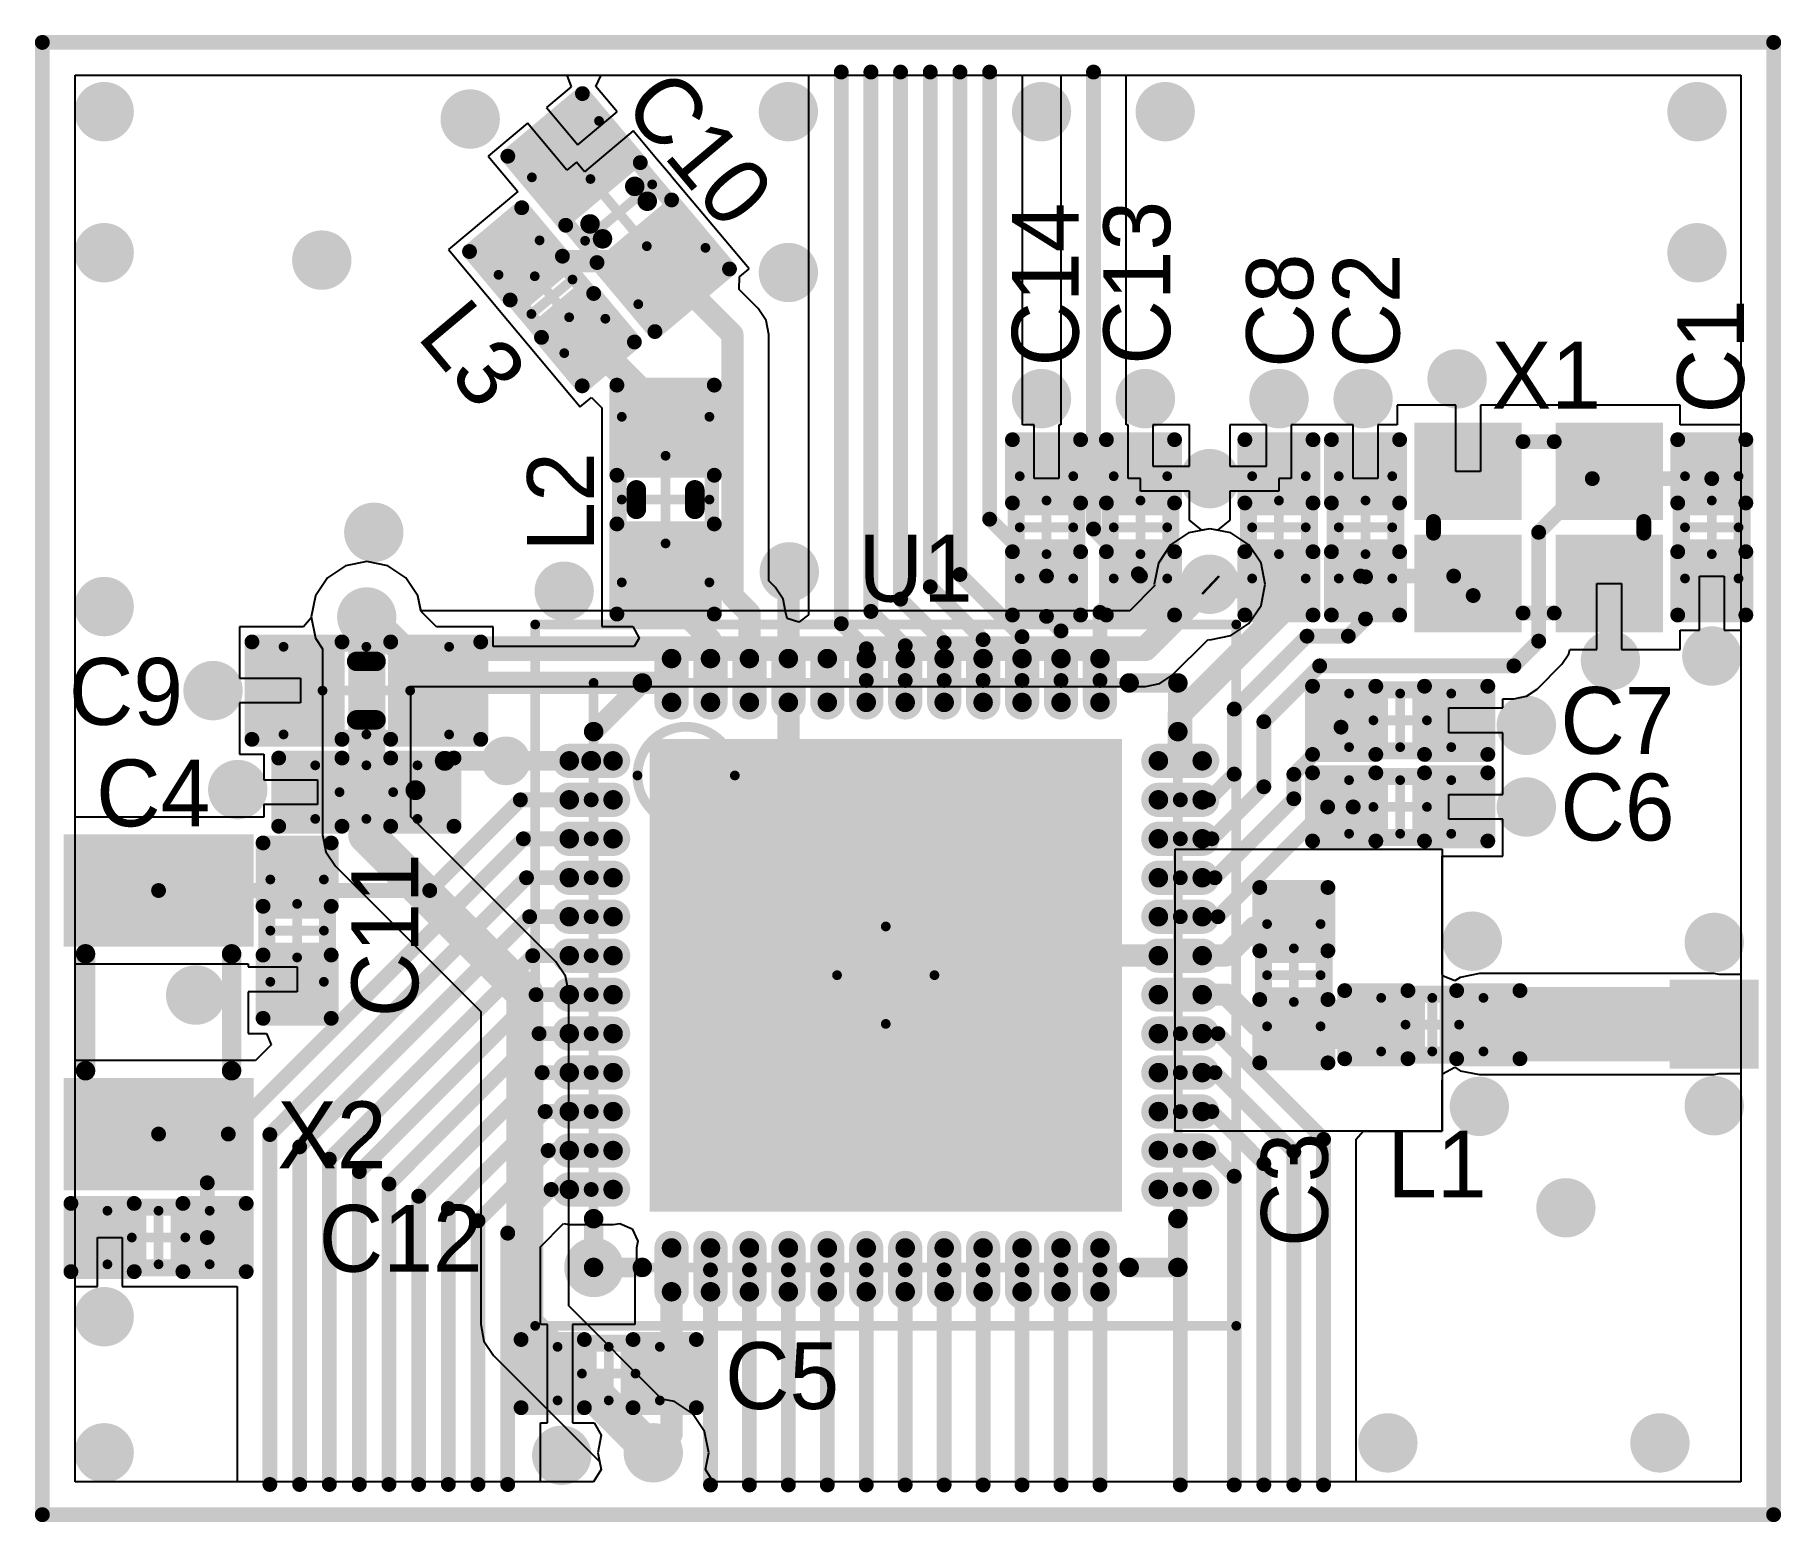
# Model space of a CAD drawing. Header units: millimetres. Extents: x 75.4 to 93.3, y 79.9 to 95.1.
import ezdxf

# ---------------------------------------------------------------- set-up
doc = ezdxf.new("R2010")
doc.units = ezdxf.units.MM
for name, color, linetype in [('BottomLayer', 5, 'Continuous'), ('KeepOutLayer', 6, 'Continuous'), ('Mechanical1', 6, 'Continuous'), ('Mechanical13', 56, 'Continuous'), ('Mechanical15', 56, 'Continuous'), ('Mechanical7', 56, 'Continuous'), ('MultiLayer', 9, 'Continuous'), ('TopLayer', 1, 'Continuous'), ('TopOverlay', 2, 'Continuous'), ('TopPaste', 8, 'Continuous'), ('TopSolder', 216, 'Continuous'), ('ViaHoleLayer', 16, 'Continuous')]:
    doc.layers.add(name, color=color, linetype=linetype)

msp = doc.modelspace()

# ---------------------------------------------------------------- texts
at = {"layer": 'TopOverlay'}
for s, rotation, p in [('C10', 310, (81.388, 94.407)), ('C14', 90, (86.087, 91.74)), ('C13', 90, (87.027, 91.758)), ('C8', 90, (88.494, 91.727)), ('C2', 90, (89.383, 91.727)), ('L3', 310, (79.28, 92.045)), ('C1', 90, (92.92, 91.258)), ('L2', 90, (81.109, 89.84)), ('C11', 90, (79.305, 85.06)), ('C3', 90, (88.646, 82.702))]:
    msp.add_text(s, height=0.6858, rotation=rotation, dxfattribs=at).set_placement(p)
for s, p in [('X1', (90.329, 91.308)), ('U1', (83.827, 89.327)), ('C9', (75.717, 88.062)), ('C7', (91.034, 87.764)), ('C4', (75.997, 87.02)), ('C6', (91.034, 86.875)), ('X2', (77.858, 83.51)), ('L1', (89.256, 83.21)), ('C12', (78.283, 82.448)), ('C5', (82.455, 81.039))]:
    msp.add_text(s, height=0.6858, dxfattribs=at).set_placement(p)

# ---------------------------------------------------------------- blocks, each defined once
blk = doc.blocks.new('CAPC1005X04L_1')
at = {"layer": 'Mechanical15', "const_width": 0.1}
for points in [[(-0.9, 0.35), (-0.9, -0.35)], [(-0.9, 0.35), (0.9, 0.35)], [(0.9, 0.35), (0.9, -0.35)], [(0, 0.275), (0, -0.275)], [(-0.275, 0), (0.275, 0)], [(-0.9, -0.35), (0.9, -0.35)]]:
    blk.add_lwpolyline(points, dxfattribs=at)
at = {"layer": 'Mechanical15', "const_width": 0.05}
for points in [[(-0.925, 0.35, 1), (-0.875, 0.35, 1)], [(-0.925, 0.35, 1), (-0.875, 0.35, 1)], [(0.875, 0.35, 1), (0.925, 0.35, 1)], [(0.875, 0.35, 1), (0.925, 0.35, 1)], [(-0.025, 0.275, 1), (0.025, 0.275, 1)], [(-0.3, 0, 1), (-0.25, 0, 1)], [(0.25, 0, 1), (0.3, 0, 1)], [(-0.925, -0.35, 1), (-0.875, -0.35, 1)], [(-0.925, -0.35, 1), (-0.875, -0.35, 1)], [(-0.025, -0.275, 1), (0.025, -0.275, 1)], [(0.875, -0.35, 1), (0.925, -0.35, 1)], [(0.875, -0.35, 1), (0.925, -0.35, 1)]]:
    blk.add_lwpolyline(points, format="xyb", close=True, dxfattribs=at)
at = {"layer": 'Mechanical7', "const_width": 0.1}
for points in [[(-0.525, 0.275), (0.525, 0.275)], [(-0.525, 0.275), (-0.525, -0.275)], [(0.525, 0.275), (0.525, -0.275)], [(-0.525, -0.275), (0.525, -0.275)]]:
    blk.add_lwpolyline(points, dxfattribs=at)
at = {"layer": 'Mechanical7', "const_width": 0.05}
for points in [[(-0.55, 0.275, 1), (-0.5, 0.275, 1)], [(-0.55, 0.275, 1), (-0.5, 0.275, 1)], [(0.5, 0.275, 1), (0.55, 0.275, 1)], [(0.5, 0.275, 1), (0.55, 0.275, 1)], [(-0.55, -0.275, 1), (-0.5, -0.275, 1)], [(-0.55, -0.275, 1), (-0.5, -0.275, 1)], [(0.5, -0.275, 1), (0.55, -0.275, 1)], [(0.5, -0.275, 1), (0.55, -0.275, 1)]]:
    blk.add_lwpolyline(points, format="xyb", close=True, dxfattribs=at)
at = {"layer": 'TopLayer'}
for points in [[(-0.2, -0.25), (-0.2, 0.25), (-0.8, -0.25), (-0.8, 0.25)], [(0.8, -0.25), (0.8, 0.25), (0.2, -0.25), (0.2, 0.25)]]:
    blk.add_solid(points, dxfattribs=at)
at = {"layer": 'TopOverlay', "const_width": 0.152}
for points in [[(-0.9, 0.35), (-0.25, 0.35)], [(-0.9, 0.35), (-0.9, -0.35)], [(0.25, 0.35), (0.9, 0.35)], [(0.9, 0.35), (0.9, -0.35)], [(-0.9, -0.35), (-0.25, -0.35)], [(0.25, -0.35), (0.9, -0.35)]]:
    blk.add_lwpolyline(points, dxfattribs=at)
at = {"layer": 'TopOverlay', "const_width": 0.0762}
for points in [[(-0.938, 0.35, 1), (-0.862, 0.35, 1)], [(-0.938, 0.35, 1), (-0.862, 0.35, 1)], [(-0.288, 0.35, 1), (-0.212, 0.35, 1)], [(0.212, 0.35, 1), (0.288, 0.35, 1)], [(0.862, 0.35, 1), (0.938, 0.35, 1)], [(0.862, 0.35, 1), (0.938, 0.35, 1)], [(-0.938, -0.35, 1), (-0.862, -0.35, 1)], [(-0.938, -0.35, 1), (-0.862, -0.35, 1)], [(-0.288, -0.35, 1), (-0.212, -0.35, 1)], [(0.212, -0.35, 1), (0.288, -0.35, 1)], [(0.862, -0.35, 1), (0.938, -0.35, 1)], [(0.862, -0.35, 1), (0.938, -0.35, 1)]]:
    blk.add_lwpolyline(points, format="xyb", close=True, dxfattribs=at)
at = {"layer": 'TopPaste'}
for points in [[(-0.2, -0.25), (-0.2, 0.25), (-0.8, -0.25), (-0.8, 0.25)], [(0.8, -0.25), (0.8, 0.25), (0.2, -0.25), (0.2, 0.25)]]:
    blk.add_solid(points, dxfattribs=at)
at = {"layer": 'TopSolder'}
for points in [[(-0.124, -0.326), (-0.124, 0.326), (-0.876, -0.326), (-0.876, 0.326)], [(0.876, -0.326), (0.876, 0.326), (0.124, -0.326), (0.124, 0.326)]]:
    blk.add_solid(points, dxfattribs=at)
blk = doc.blocks.new('CAPC1608X06L_2')
at = {"layer": 'Mechanical13', "const_width": 0.1}
for points in [[(-0.85, 0.45), (0.85, 0.45)], [(-0.85, -0.45), (-0.85, 0.45)], [(0.85, -0.45), (0.85, 0.45)], [(-0.85, -0.45), (0.85, -0.45)]]:
    blk.add_lwpolyline(points, dxfattribs=at)
at = {"layer": 'Mechanical13', "const_width": 0.05}
for points in [[(-0.875, 0.45, 1), (-0.825, 0.45, 1)], [(-0.875, 0.45, 1), (-0.825, 0.45, 1)], [(0.825, 0.45, 1), (0.875, 0.45, 1)], [(0.825, 0.45, 1), (0.875, 0.45, 1)], [(-0.875, -0.45, 1), (-0.825, -0.45, 1)], [(-0.875, -0.45, 1), (-0.825, -0.45, 1)], [(0.825, -0.45, 1), (0.875, -0.45, 1)], [(0.825, -0.45, 1), (0.875, -0.45, 1)]]:
    blk.add_lwpolyline(points, format="xyb", close=True, dxfattribs=at)
at = {"layer": 'Mechanical15', "const_width": 0.1}
for points in [[(-1.175, -0.5), (-1.175, 0.5)], [(-1.175, 0.5), (1.175, 0.5)], [(1.175, -0.5), (1.175, 0.5)], [(0, -0.45), (0, 0.45)], [(-0.45, 0), (0.45, 0)], [(-1.175, -0.5), (1.175, -0.5)]]:
    blk.add_lwpolyline(points, dxfattribs=at)
at = {"layer": 'Mechanical15', "const_width": 0.05}
for points in [[(-1.2, 0.5, 1), (-1.15, 0.5, 1)], [(-1.2, 0.5, 1), (-1.15, 0.5, 1)], [(1.15, 0.5, 1), (1.2, 0.5, 1)], [(1.15, 0.5, 1), (1.2, 0.5, 1)], [(-0.025, 0.45, 1), (0.025, 0.45, 1)], [(-0.475, 0, 1), (-0.425, 0, 1)], [(0.425, 0, 1), (0.475, 0, 1)], [(-1.2, -0.5, 1), (-1.15, -0.5, 1)], [(-1.2, -0.5, 1), (-1.15, -0.5, 1)], [(-0.025, -0.45, 1), (0.025, -0.45, 1)], [(1.15, -0.5, 1), (1.2, -0.5, 1)], [(1.15, -0.5, 1), (1.2, -0.5, 1)]]:
    blk.add_lwpolyline(points, format="xyb", close=True, dxfattribs=at)
at = {"layer": 'TopLayer'}
for points in [[(-0.3, -0.4), (-0.3, 0.4), (-1.05, -0.4), (-1.05, 0.4)], [(1.05, -0.4), (1.05, 0.4), (0.3, -0.4), (0.3, 0.4)]]:
    blk.add_solid(points, dxfattribs=at)
at = {"layer": 'TopOverlay'}
for points, const_width in [([(-1.175, -0.5), (-1.175, 0.5)], 0.152), ([(-1.175, 0.5), (-0.25, 0.5)], 0.152), ([(0.25, 0.5), (1.175, 0.5)], 0.152), ([(1.175, -0.5), (1.175, 0.5)], 0.152), ([(-0.1, 0.3), (0.1, 0.3)], 0.2), ([(-0.1, -0.3), (0.1, -0.3)], 0.2), ([(-1.175, -0.5), (-0.25, -0.5)], 0.152), ([(0.25, -0.5), (1.175, -0.5)], 0.152)]:
    blk.add_lwpolyline(points, dxfattribs=dict(at, const_width=const_width))
for points, const_width in [([(-1.213, 0.5, 1), (-1.137, 0.5, 1)], 0.0762), ([(-1.213, 0.5, 1), (-1.137, 0.5, 1)], 0.0762), ([(-0.288, 0.5, 1), (-0.212, 0.5, 1)], 0.0762), ([(0.212, 0.5, 1), (0.288, 0.5, 1)], 0.0762), ([(1.137, 0.5, 1), (1.213, 0.5, 1)], 0.0762), ([(1.137, 0.5, 1), (1.213, 0.5, 1)], 0.0762), ([(-0.15, 0.3, 1), (-0.05, 0.3, 1)], 0.1), ([(0.05, 0.3, 1), (0.15, 0.3, 1)], 0.1), ([(-0.15, -0.3, 1), (-0.05, -0.3, 1)], 0.1), ([(0.05, -0.3, 1), (0.15, -0.3, 1)], 0.1), ([(-1.213, -0.5, 1), (-1.137, -0.5, 1)], 0.0762), ([(-1.213, -0.5, 1), (-1.137, -0.5, 1)], 0.0762), ([(-0.288, -0.5, 1), (-0.212, -0.5, 1)], 0.0762), ([(0.212, -0.5, 1), (0.288, -0.5, 1)], 0.0762), ([(1.137, -0.5, 1), (1.213, -0.5, 1)], 0.0762), ([(1.137, -0.5, 1), (1.213, -0.5, 1)], 0.0762)]:
    blk.add_lwpolyline(points, format="xyb", close=True, dxfattribs=dict(at, const_width=const_width))
at = {"layer": 'TopPaste'}
for points in [[(-0.3, -0.4), (-0.3, 0.4), (-1.05, -0.4), (-1.05, 0.4)], [(1.05, -0.4), (1.05, 0.4), (0.3, -0.4), (0.3, 0.4)]]:
    blk.add_solid(points, dxfattribs=at)
at = {"layer": 'TopSolder'}
for points in [[(-0.224, -0.476), (-0.224, 0.476), (-1.126, -0.476), (-1.126, 0.476)], [(1.126, -0.476), (1.126, 0.476), (0.224, -0.476), (0.224, 0.476)]]:
    blk.add_solid(points, dxfattribs=at)
blk = doc.blocks.new('INDC1005X04L_3')
at = {"layer": 'Mechanical13', "const_width": 0.1}
for points in [[(-0.525, -0.275), (-0.525, 0.275)], [(-0.525, 0.275), (0.525, 0.275)], [(0.525, -0.275), (0.525, 0.275)], [(-0.525, -0.275), (0.525, -0.275)]]:
    blk.add_lwpolyline(points, dxfattribs=at)
at = {"layer": 'Mechanical13', "const_width": 0.05}
for points in [[(-0.55, 0.275, 1), (-0.5, 0.275, 1)], [(-0.55, 0.275, 1), (-0.5, 0.275, 1)], [(0.5, 0.275, 1), (0.55, 0.275, 1)], [(0.5, 0.275, 1), (0.55, 0.275, 1)], [(-0.55, -0.275, 1), (-0.5, -0.275, 1)], [(-0.55, -0.275, 1), (-0.5, -0.275, 1)], [(0.5, -0.275, 1), (0.55, -0.275, 1)], [(0.5, -0.275, 1), (0.55, -0.275, 1)]]:
    blk.add_lwpolyline(points, format="xyb", close=True, dxfattribs=at)
at = {"layer": 'Mechanical15', "const_width": 0.1}
for points in [[(-0.9, -0.35), (-0.9, 0.35)], [(-0.9, 0.35), (0.9, 0.35)], [(0.9, -0.35), (0.9, 0.35)], [(0, -0.275), (0, 0.275)], [(-0.275, 0), (0.275, 0)], [(-0.9, -0.35), (0.9, -0.35)]]:
    blk.add_lwpolyline(points, dxfattribs=at)
at = {"layer": 'Mechanical15', "const_width": 0.05}
for points in [[(-0.925, 0.35, 1), (-0.875, 0.35, 1)], [(-0.925, 0.35, 1), (-0.875, 0.35, 1)], [(0.875, 0.35, 1), (0.925, 0.35, 1)], [(0.875, 0.35, 1), (0.925, 0.35, 1)], [(-0.025, 0.275, 1), (0.025, 0.275, 1)], [(-0.3, 0, 1), (-0.25, 0, 1)], [(0.25, 0, 1), (0.3, 0, 1)], [(-0.925, -0.35, 1), (-0.875, -0.35, 1)], [(-0.925, -0.35, 1), (-0.875, -0.35, 1)], [(-0.025, -0.275, 1), (0.025, -0.275, 1)], [(0.875, -0.35, 1), (0.925, -0.35, 1)], [(0.875, -0.35, 1), (0.925, -0.35, 1)]]:
    blk.add_lwpolyline(points, format="xyb", close=True, dxfattribs=at)
at = {"layer": 'TopLayer'}
for points in [[(-0.15, -0.25), (-0.15, 0.25), (-0.8, -0.25), (-0.8, 0.25)], [(0.8, -0.25), (0.8, 0.25), (0.15, -0.25), (0.15, 0.25)]]:
    blk.add_solid(points, dxfattribs=at)
at = {"layer": 'TopOverlay', "const_width": 0.152}
for points in [[(-0.9, -0.35), (-0.9, 0.35)], [(-0.9, 0.35), (-0.25, 0.35)], [(0.25, 0.35), (0.9, 0.35)], [(0.9, -0.35), (0.9, 0.35)], [(-0.9, -0.35), (-0.25, -0.35)], [(0.25, -0.35), (0.9, -0.35)]]:
    blk.add_lwpolyline(points, dxfattribs=at)
at = {"layer": 'TopOverlay', "const_width": 0.0762}
for points in [[(-0.938, 0.35, 1), (-0.862, 0.35, 1)], [(-0.938, 0.35, 1), (-0.862, 0.35, 1)], [(-0.288, 0.35, 1), (-0.212, 0.35, 1)], [(0.212, 0.35, 1), (0.288, 0.35, 1)], [(0.862, 0.35, 1), (0.938, 0.35, 1)], [(0.862, 0.35, 1), (0.938, 0.35, 1)], [(-0.938, -0.35, 1), (-0.862, -0.35, 1)], [(-0.938, -0.35, 1), (-0.862, -0.35, 1)], [(-0.288, -0.35, 1), (-0.212, -0.35, 1)], [(0.212, -0.35, 1), (0.288, -0.35, 1)], [(0.862, -0.35, 1), (0.938, -0.35, 1)], [(0.862, -0.35, 1), (0.938, -0.35, 1)]]:
    blk.add_lwpolyline(points, format="xyb", close=True, dxfattribs=at)
at = {"layer": 'TopPaste'}
for points in [[(-0.15, -0.25), (-0.15, 0.25), (-0.8, -0.25), (-0.8, 0.25)], [(0.8, -0.25), (0.8, 0.25), (0.15, -0.25), (0.15, 0.25)]]:
    blk.add_solid(points, dxfattribs=at)
at = {"layer": 'TopSolder'}
for points in [[(-0.074, -0.326), (-0.074, 0.326), (-0.876, -0.326), (-0.876, 0.326)], [(0.876, -0.326), (0.876, 0.326), (0.074, -0.326), (0.074, 0.326)]]:
    blk.add_solid(points, dxfattribs=at)
blk = doc.blocks.new('INDC1608X06L_4')
at = {"layer": 'Mechanical13', "const_width": 0.1}
for points in [[(0.85, 0.45), (-0.85, 0.45)], [(-0.85, -0.45), (-0.85, 0.45)], [(0.85, -0.45), (0.85, 0.45)], [(0.85, -0.45), (-0.85, -0.45)]]:
    blk.add_lwpolyline(points, dxfattribs=at)
at = {"layer": 'Mechanical13', "const_width": 0.05}
for points in [[(-0.875, 0.45, 1), (-0.825, 0.45, 1)], [(-0.875, 0.45, 1), (-0.825, 0.45, 1)], [(0.825, 0.45, 1), (0.875, 0.45, 1)], [(0.825, 0.45, 1), (0.875, 0.45, 1)], [(-0.875, -0.45, 1), (-0.825, -0.45, 1)], [(-0.875, -0.45, 1), (-0.825, -0.45, 1)], [(0.825, -0.45, 1), (0.875, -0.45, 1)], [(0.825, -0.45, 1), (0.875, -0.45, 1)]]:
    blk.add_lwpolyline(points, format="xyb", close=True, dxfattribs=at)
at = {"layer": 'Mechanical15', "const_width": 0.1}
for points in [[(-1.175, -0.5), (-1.175, 0.5)], [(1.175, 0.5), (-1.175, 0.5)], [(1.175, -0.5), (1.175, 0.5)], [(0, -0.45), (0, 0.45)], [(0.45, 0), (-0.45, 0)], [(1.175, -0.5), (-1.175, -0.5)]]:
    blk.add_lwpolyline(points, dxfattribs=at)
at = {"layer": 'Mechanical15', "const_width": 0.05}
for points in [[(-1.2, 0.5, 1), (-1.15, 0.5, 1)], [(-1.2, 0.5, 1), (-1.15, 0.5, 1)], [(1.15, 0.5, 1), (1.2, 0.5, 1)], [(1.15, 0.5, 1), (1.2, 0.5, 1)], [(-0.025, 0.45, 1), (0.025, 0.45, 1)], [(-0.475, 0, 1), (-0.425, 0, 1)], [(0.425, 0, 1), (0.475, 0, 1)], [(-1.2, -0.5, 1), (-1.15, -0.5, 1)], [(-1.2, -0.5, 1), (-1.15, -0.5, 1)], [(-0.025, -0.45, 1), (0.025, -0.45, 1)], [(1.15, -0.5, 1), (1.2, -0.5, 1)], [(1.15, -0.5, 1), (1.2, -0.5, 1)]]:
    blk.add_lwpolyline(points, format="xyb", close=True, dxfattribs=at)
at = {"layer": 'TopLayer'}
for points in [[(-0.3, -0.4), (-0.3, 0.4), (-1.05, -0.4), (-1.05, 0.4)], [(1.05, -0.4), (1.05, 0.4), (0.3, -0.4), (0.3, 0.4)]]:
    blk.add_solid(points, dxfattribs=at)
at = {"layer": 'TopOverlay'}
for points, const_width in [([(-0.25, 0.5), (-1.175, 0.5)], 0.152), ([(-1.175, -0.5), (-1.175, 0.5)], 0.152), ([(1.175, 0.5), (0.25, 0.5)], 0.152), ([(1.175, -0.5), (1.175, 0.5)], 0.152), ([(0.1, 0.3), (-0.1, 0.3)], 0.2), ([(-0.1, -0.3), (0.1, -0.3)], 0.2), ([(-0.25, -0.5), (-1.175, -0.5)], 0.152), ([(1.175, -0.5), (0.25, -0.5)], 0.152)]:
    blk.add_lwpolyline(points, dxfattribs=dict(at, const_width=const_width))
for points, const_width in [([(-1.213, 0.5, 1), (-1.137, 0.5, 1)], 0.0762), ([(-1.213, 0.5, 1), (-1.137, 0.5, 1)], 0.0762), ([(-0.288, 0.5, 1), (-0.212, 0.5, 1)], 0.0762), ([(0.212, 0.5, 1), (0.288, 0.5, 1)], 0.0762), ([(1.137, 0.5, 1), (1.213, 0.5, 1)], 0.0762), ([(1.137, 0.5, 1), (1.213, 0.5, 1)], 0.0762), ([(-0.15, 0.3, 1), (-0.05, 0.3, 1)], 0.1), ([(0.05, 0.3, 1), (0.15, 0.3, 1)], 0.1), ([(-0.15, -0.3, 1), (-0.05, -0.3, 1)], 0.1), ([(0.05, -0.3, 1), (0.15, -0.3, 1)], 0.1), ([(-1.213, -0.5, 1), (-1.137, -0.5, 1)], 0.0762), ([(-1.213, -0.5, 1), (-1.137, -0.5, 1)], 0.0762), ([(-0.288, -0.5, 1), (-0.212, -0.5, 1)], 0.0762), ([(0.212, -0.5, 1), (0.288, -0.5, 1)], 0.0762), ([(1.137, -0.5, 1), (1.213, -0.5, 1)], 0.0762), ([(1.137, -0.5, 1), (1.213, -0.5, 1)], 0.0762)]:
    blk.add_lwpolyline(points, format="xyb", close=True, dxfattribs=dict(at, const_width=const_width))
at = {"layer": 'TopPaste'}
for points in [[(-0.3, -0.4), (-0.3, 0.4), (-1.05, -0.4), (-1.05, 0.4)], [(1.05, -0.4), (1.05, 0.4), (0.3, -0.4), (0.3, 0.4)]]:
    blk.add_solid(points, dxfattribs=at)
at = {"layer": 'TopSolder'}
for points in [[(-0.224, -0.476), (-0.224, 0.476), (-1.126, -0.476), (-1.126, 0.476)], [(1.126, -0.476), (1.126, 0.476), (0.224, -0.476), (0.224, 0.476)]]:
    blk.add_solid(points, dxfattribs=at)
blk = doc.blocks.new('CAPC1005X04L_5')
at = {"layer": 'Mechanical13', "const_width": 0.1}
for points in [[(-0.525, 0.275), (-0.525, -0.275)], [(0.525, 0.275), (-0.525, 0.275)], [(0.525, 0.275), (0.525, -0.275)], [(0.525, -0.275), (-0.525, -0.275)]]:
    blk.add_lwpolyline(points, dxfattribs=at)
at = {"layer": 'Mechanical13', "const_width": 0.05}
for points in [[(-0.55, 0.275, 1), (-0.5, 0.275, 1)], [(-0.55, 0.275, 1), (-0.5, 0.275, 1)], [(0.5, 0.275, 1), (0.55, 0.275, 1)], [(0.5, 0.275, 1), (0.55, 0.275, 1)], [(-0.55, -0.275, 1), (-0.5, -0.275, 1)], [(-0.55, -0.275, 1), (-0.5, -0.275, 1)], [(0.5, -0.275, 1), (0.55, -0.275, 1)], [(0.5, -0.275, 1), (0.55, -0.275, 1)]]:
    blk.add_lwpolyline(points, format="xyb", close=True, dxfattribs=at)
at = {"layer": 'Mechanical15', "const_width": 0.1}
for points in [[(0.9, 0.35), (-0.9, 0.35)], [(-0.9, 0.35), (-0.9, -0.35)], [(0.9, 0.35), (0.9, -0.35)], [(0, 0.275), (0, -0.275)], [(0.275, 0), (-0.275, 0)], [(0.9, -0.35), (-0.9, -0.35)]]:
    blk.add_lwpolyline(points, dxfattribs=at)
at = {"layer": 'Mechanical15', "const_width": 0.05}
for points in [[(-0.925, 0.35, 1), (-0.875, 0.35, 1)], [(-0.925, 0.35, 1), (-0.875, 0.35, 1)], [(0.875, 0.35, 1), (0.925, 0.35, 1)], [(0.875, 0.35, 1), (0.925, 0.35, 1)], [(-0.025, 0.275, 1), (0.025, 0.275, 1)], [(-0.3, 0, 1), (-0.25, 0, 1)], [(0.25, 0, 1), (0.3, 0, 1)], [(-0.925, -0.35, 1), (-0.875, -0.35, 1)], [(-0.925, -0.35, 1), (-0.875, -0.35, 1)], [(-0.025, -0.275, 1), (0.025, -0.275, 1)], [(0.875, -0.35, 1), (0.925, -0.35, 1)], [(0.875, -0.35, 1), (0.925, -0.35, 1)]]:
    blk.add_lwpolyline(points, format="xyb", close=True, dxfattribs=at)
at = {"layer": 'TopLayer'}
for points in [[(-0.2, -0.25), (-0.2, 0.25), (-0.8, -0.25), (-0.8, 0.25)], [(0.8, -0.25), (0.8, 0.25), (0.2, -0.25), (0.2, 0.25)]]:
    blk.add_solid(points, dxfattribs=at)
at = {"layer": 'TopOverlay', "const_width": 0.152}
for points in [[(-0.9, 0.35), (-0.9, -0.35)], [(-0.25, 0.35), (-0.9, 0.35)], [(0.9, 0.35), (0.25, 0.35)], [(0.9, 0.35), (0.9, -0.35)], [(-0.25, -0.35), (-0.9, -0.35)], [(0.9, -0.35), (0.25, -0.35)]]:
    blk.add_lwpolyline(points, dxfattribs=at)
at = {"layer": 'TopOverlay', "const_width": 0.0762}
for points in [[(-0.938, 0.35, 1), (-0.862, 0.35, 1)], [(-0.938, 0.35, 1), (-0.862, 0.35, 1)], [(-0.288, 0.35, 1), (-0.212, 0.35, 1)], [(0.212, 0.35, 1), (0.288, 0.35, 1)], [(0.862, 0.35, 1), (0.938, 0.35, 1)], [(0.862, 0.35, 1), (0.938, 0.35, 1)], [(-0.938, -0.35, 1), (-0.862, -0.35, 1)], [(-0.938, -0.35, 1), (-0.862, -0.35, 1)], [(-0.288, -0.35, 1), (-0.212, -0.35, 1)], [(0.212, -0.35, 1), (0.288, -0.35, 1)], [(0.862, -0.35, 1), (0.938, -0.35, 1)], [(0.862, -0.35, 1), (0.938, -0.35, 1)]]:
    blk.add_lwpolyline(points, format="xyb", close=True, dxfattribs=at)
at = {"layer": 'TopPaste'}
for points in [[(-0.2, -0.25), (-0.2, 0.25), (-0.8, -0.25), (-0.8, 0.25)], [(0.8, -0.25), (0.8, 0.25), (0.2, -0.25), (0.2, 0.25)]]:
    blk.add_solid(points, dxfattribs=at)
at = {"layer": 'TopSolder'}
for points in [[(-0.124, -0.326), (-0.124, 0.326), (-0.876, -0.326), (-0.876, 0.326)], [(0.876, -0.326), (0.876, 0.326), (0.124, -0.326), (0.124, 0.326)]]:
    blk.add_solid(points, dxfattribs=at)
blk = doc.blocks.new('CAPC1005X04L_6')
at = {"layer": 'Mechanical13', "const_width": 0.1}
for points in [[(-0.525, 0.275), (-0.525, -0.275)], [(0.525, 0.275), (-0.525, 0.275)], [(0.525, 0.275), (0.525, -0.275)], [(0.525, -0.275), (-0.525, -0.275)]]:
    blk.add_lwpolyline(points, dxfattribs=at)
at = {"layer": 'Mechanical13', "const_width": 0.05}
for points in [[(-0.55, 0.275, 1), (-0.5, 0.275, 1)], [(-0.55, 0.275, 1), (-0.5, 0.275, 1)], [(0.5, 0.275, 1), (0.55, 0.275, 1)], [(0.5, 0.275, 1), (0.55, 0.275, 1)], [(-0.55, -0.275, 1), (-0.5, -0.275, 1)], [(-0.55, -0.275, 1), (-0.5, -0.275, 1)], [(0.5, -0.275, 1), (0.55, -0.275, 1)], [(0.5, -0.275, 1), (0.55, -0.275, 1)]]:
    blk.add_lwpolyline(points, format="xyb", close=True, dxfattribs=at)
at = {"layer": 'Mechanical15', "const_width": 0.1}
for points in [[(0.9, 0.35), (-0.9, 0.35)], [(-0.9, 0.35), (-0.9, -0.35)], [(0.9, 0.35), (0.9, -0.35)], [(0, 0.275), (0, -0.275)], [(0.275, 0), (-0.275, 0)], [(0.9, -0.35), (-0.9, -0.35)]]:
    blk.add_lwpolyline(points, dxfattribs=at)
at = {"layer": 'Mechanical15', "const_width": 0.05}
for points in [[(-0.925, 0.35, 1), (-0.875, 0.35, 1)], [(-0.925, 0.35, 1), (-0.875, 0.35, 1)], [(0.875, 0.35, 1), (0.925, 0.35, 1)], [(0.875, 0.35, 1), (0.925, 0.35, 1)], [(-0.025, 0.275, 1), (0.025, 0.275, 1)], [(-0.3, 0, 1), (-0.25, 0, 1)], [(0.25, 0, 1), (0.3, 0, 1)], [(-0.925, -0.35, 1), (-0.875, -0.35, 1)], [(-0.925, -0.35, 1), (-0.875, -0.35, 1)], [(-0.025, -0.275, 1), (0.025, -0.275, 1)], [(0.875, -0.35, 1), (0.925, -0.35, 1)], [(0.875, -0.35, 1), (0.925, -0.35, 1)]]:
    blk.add_lwpolyline(points, format="xyb", close=True, dxfattribs=at)
at = {"layer": 'TopLayer'}
for points in [[(-0.2, -0.25), (-0.2, 0.25), (-0.8, -0.25), (-0.8, 0.25)], [(0.8, -0.25), (0.8, 0.25), (0.2, -0.25), (0.2, 0.25)]]:
    blk.add_solid(points, dxfattribs=at)
at = {"layer": 'TopOverlay', "const_width": 0.152}
for points in [[(-0.9, 0.35), (-0.9, -0.35)], [(-0.25, 0.35), (-0.9, 0.35)], [(0.9, 0.35), (0.25, 0.35)], [(0.9, 0.35), (0.9, -0.35)], [(-0.25, -0.35), (-0.9, -0.35)], [(0.9, -0.35), (0.25, -0.35)]]:
    blk.add_lwpolyline(points, dxfattribs=at)
at = {"layer": 'TopOverlay', "const_width": 0.0762}
for points in [[(-0.938, 0.35, 1), (-0.862, 0.35, 1)], [(-0.938, 0.35, 1), (-0.862, 0.35, 1)], [(-0.288, 0.35, 1), (-0.212, 0.35, 1)], [(0.212, 0.35, 1), (0.288, 0.35, 1)], [(0.862, 0.35, 1), (0.938, 0.35, 1)], [(0.862, 0.35, 1), (0.938, 0.35, 1)], [(-0.938, -0.35, 1), (-0.862, -0.35, 1)], [(-0.938, -0.35, 1), (-0.862, -0.35, 1)], [(-0.288, -0.35, 1), (-0.212, -0.35, 1)], [(0.212, -0.35, 1), (0.288, -0.35, 1)], [(0.862, -0.35, 1), (0.938, -0.35, 1)], [(0.862, -0.35, 1), (0.938, -0.35, 1)]]:
    blk.add_lwpolyline(points, format="xyb", close=True, dxfattribs=at)
at = {"layer": 'TopPaste'}
for points in [[(-0.2, -0.25), (-0.2, 0.25), (-0.8, -0.25), (-0.8, 0.25)], [(0.8, -0.25), (0.8, 0.25), (0.2, -0.25), (0.2, 0.25)]]:
    blk.add_solid(points, dxfattribs=at)
at = {"layer": 'TopSolder'}
for points in [[(-0.124, -0.326), (-0.124, 0.326), (-0.876, -0.326), (-0.876, 0.326)], [(0.876, -0.326), (0.876, 0.326), (0.124, -0.326), (0.124, 0.326)]]:
    blk.add_solid(points, dxfattribs=at)
blk = doc.blocks.new('CAPC1005X04L_7')
at = {"layer": 'Mechanical13', "const_width": 0.1}
for points in [[(-0.525, -0.275), (-0.525, 0.275)], [(-0.525, 0.275), (0.525, 0.275)], [(0.525, -0.275), (0.525, 0.275)], [(-0.525, -0.275), (0.525, -0.275)]]:
    blk.add_lwpolyline(points, dxfattribs=at)
at = {"layer": 'Mechanical13', "const_width": 0.05}
for points in [[(-0.55, 0.275, 1), (-0.5, 0.275, 1)], [(-0.55, 0.275, 1), (-0.5, 0.275, 1)], [(0.5, 0.275, 1), (0.55, 0.275, 1)], [(0.5, 0.275, 1), (0.55, 0.275, 1)], [(-0.55, -0.275, 1), (-0.5, -0.275, 1)], [(-0.55, -0.275, 1), (-0.5, -0.275, 1)], [(0.5, -0.275, 1), (0.55, -0.275, 1)], [(0.5, -0.275, 1), (0.55, -0.275, 1)]]:
    blk.add_lwpolyline(points, format="xyb", close=True, dxfattribs=at)
at = {"layer": 'Mechanical15', "const_width": 0.1}
for points in [[(-0.9, 0.35), (0.9, 0.35)], [(-0.9, -0.35), (-0.9, 0.35)], [(0.9, -0.35), (0.9, 0.35)], [(0, -0.275), (0, 0.275)], [(-0.275, 0), (0.275, 0)], [(-0.9, -0.35), (0.9, -0.35)]]:
    blk.add_lwpolyline(points, dxfattribs=at)
at = {"layer": 'Mechanical15', "const_width": 0.05}
for points in [[(-0.925, 0.35, 1), (-0.875, 0.35, 1)], [(-0.925, 0.35, 1), (-0.875, 0.35, 1)], [(0.875, 0.35, 1), (0.925, 0.35, 1)], [(0.875, 0.35, 1), (0.925, 0.35, 1)], [(-0.025, 0.275, 1), (0.025, 0.275, 1)], [(-0.3, 0, 1), (-0.25, 0, 1)], [(0.25, 0, 1), (0.3, 0, 1)], [(-0.925, -0.35, 1), (-0.875, -0.35, 1)], [(-0.925, -0.35, 1), (-0.875, -0.35, 1)], [(-0.025, -0.275, 1), (0.025, -0.275, 1)], [(0.875, -0.35, 1), (0.925, -0.35, 1)], [(0.875, -0.35, 1), (0.925, -0.35, 1)]]:
    blk.add_lwpolyline(points, format="xyb", close=True, dxfattribs=at)
at = {"layer": 'TopLayer'}
for points in [[(-0.2, -0.25), (-0.2, 0.25), (-0.8, -0.25), (-0.8, 0.25)], [(0.8, -0.25), (0.8, 0.25), (0.2, -0.25), (0.2, 0.25)]]:
    blk.add_solid(points, dxfattribs=at)
at = {"layer": 'TopOverlay', "const_width": 0.152}
for points in [[(-0.9, -0.35), (-0.9, 0.35)], [(-0.9, 0.35), (-0.25, 0.35)], [(0.25, 0.35), (0.9, 0.35)], [(0.9, -0.35), (0.9, 0.35)], [(-0.9, -0.35), (-0.25, -0.35)], [(0.25, -0.35), (0.9, -0.35)]]:
    blk.add_lwpolyline(points, dxfattribs=at)
at = {"layer": 'TopOverlay', "const_width": 0.0762}
for points in [[(-0.938, 0.35, 1), (-0.862, 0.35, 1)], [(-0.938, 0.35, 1), (-0.862, 0.35, 1)], [(-0.288, 0.35, 1), (-0.212, 0.35, 1)], [(0.212, 0.35, 1), (0.288, 0.35, 1)], [(0.862, 0.35, 1), (0.938, 0.35, 1)], [(0.862, 0.35, 1), (0.938, 0.35, 1)], [(-0.938, -0.35, 1), (-0.862, -0.35, 1)], [(-0.938, -0.35, 1), (-0.862, -0.35, 1)], [(-0.288, -0.35, 1), (-0.212, -0.35, 1)], [(0.212, -0.35, 1), (0.288, -0.35, 1)], [(0.862, -0.35, 1), (0.938, -0.35, 1)], [(0.862, -0.35, 1), (0.938, -0.35, 1)]]:
    blk.add_lwpolyline(points, format="xyb", close=True, dxfattribs=at)
at = {"layer": 'TopPaste'}
for points in [[(-0.2, -0.25), (-0.2, 0.25), (-0.8, -0.25), (-0.8, 0.25)], [(0.8, -0.25), (0.8, 0.25), (0.2, -0.25), (0.2, 0.25)]]:
    blk.add_solid(points, dxfattribs=at)
at = {"layer": 'TopSolder'}
for points in [[(-0.124, -0.326), (-0.124, 0.326), (-0.876, -0.326), (-0.876, 0.326)], [(0.876, -0.326), (0.876, 0.326), (0.124, -0.326), (0.124, 0.326)]]:
    blk.add_solid(points, dxfattribs=at)
blk = doc.blocks.new('CAPC1005X04L_8')
at = {"layer": 'Mechanical13', "const_width": 0.1}
for points in [[(-0.525, -0.275), (-0.525, 0.275)], [(0.525, 0.275), (-0.525, 0.275)], [(0.525, -0.275), (0.525, 0.275)], [(0.525, -0.275), (-0.525, -0.275)]]:
    blk.add_lwpolyline(points, dxfattribs=at)
at = {"layer": 'Mechanical13', "const_width": 0.05}
for points in [[(-0.55, 0.275, 1), (-0.5, 0.275, 1)], [(-0.55, 0.275, 1), (-0.5, 0.275, 1)], [(0.5, 0.275, 1), (0.55, 0.275, 1)], [(0.5, 0.275, 1), (0.55, 0.275, 1)], [(-0.55, -0.275, 1), (-0.5, -0.275, 1)], [(-0.55, -0.275, 1), (-0.5, -0.275, 1)], [(0.5, -0.275, 1), (0.55, -0.275, 1)], [(0.5, -0.275, 1), (0.55, -0.275, 1)]]:
    blk.add_lwpolyline(points, format="xyb", close=True, dxfattribs=at)
at = {"layer": 'Mechanical15', "const_width": 0.1}
for points in [[(0.9, 0.35), (-0.9, 0.35)], [(-0.9, -0.35), (-0.9, 0.35)], [(0.9, -0.35), (0.9, 0.35)], [(0, -0.275), (0, 0.275)], [(0.275, 0), (-0.275, 0)], [(0.9, -0.35), (-0.9, -0.35)]]:
    blk.add_lwpolyline(points, dxfattribs=at)
at = {"layer": 'Mechanical15', "const_width": 0.05}
for points in [[(-0.925, 0.35, 1), (-0.875, 0.35, 1)], [(-0.925, 0.35, 1), (-0.875, 0.35, 1)], [(0.875, 0.35, 1), (0.925, 0.35, 1)], [(0.875, 0.35, 1), (0.925, 0.35, 1)], [(-0.025, 0.275, 1), (0.025, 0.275, 1)], [(-0.3, 0, 1), (-0.25, 0, 1)], [(0.25, 0, 1), (0.3, 0, 1)], [(-0.925, -0.35, 1), (-0.875, -0.35, 1)], [(-0.925, -0.35, 1), (-0.875, -0.35, 1)], [(-0.025, -0.275, 1), (0.025, -0.275, 1)], [(0.875, -0.35, 1), (0.925, -0.35, 1)], [(0.875, -0.35, 1), (0.925, -0.35, 1)]]:
    blk.add_lwpolyline(points, format="xyb", close=True, dxfattribs=at)
at = {"layer": 'TopLayer'}
for points in [[(-0.2, -0.25), (-0.2, 0.25), (-0.8, -0.25), (-0.8, 0.25)], [(0.8, -0.25), (0.8, 0.25), (0.2, -0.25), (0.2, 0.25)]]:
    blk.add_solid(points, dxfattribs=at)
at = {"layer": 'TopOverlay', "const_width": 0.152}
for points in [[(-0.9, -0.35), (-0.9, 0.35)], [(-0.25, 0.35), (-0.9, 0.35)], [(0.9, 0.35), (0.25, 0.35)], [(0.9, -0.35), (0.9, 0.35)], [(-0.25, -0.35), (-0.9, -0.35)], [(0.9, -0.35), (0.25, -0.35)]]:
    blk.add_lwpolyline(points, dxfattribs=at)
at = {"layer": 'TopOverlay', "const_width": 0.0762}
for points in [[(-0.938, 0.35, 1), (-0.862, 0.35, 1)], [(-0.938, 0.35, 1), (-0.862, 0.35, 1)], [(-0.288, 0.35, 1), (-0.212, 0.35, 1)], [(0.212, 0.35, 1), (0.288, 0.35, 1)], [(0.862, 0.35, 1), (0.938, 0.35, 1)], [(0.862, 0.35, 1), (0.938, 0.35, 1)], [(-0.938, -0.35, 1), (-0.862, -0.35, 1)], [(-0.938, -0.35, 1), (-0.862, -0.35, 1)], [(-0.288, -0.35, 1), (-0.212, -0.35, 1)], [(0.212, -0.35, 1), (0.288, -0.35, 1)], [(0.862, -0.35, 1), (0.938, -0.35, 1)], [(0.862, -0.35, 1), (0.938, -0.35, 1)]]:
    blk.add_lwpolyline(points, format="xyb", close=True, dxfattribs=at)
at = {"layer": 'TopPaste'}
for points in [[(-0.2, -0.25), (-0.2, 0.25), (-0.8, -0.25), (-0.8, 0.25)], [(0.8, -0.25), (0.8, 0.25), (0.2, -0.25), (0.2, 0.25)]]:
    blk.add_solid(points, dxfattribs=at)
at = {"layer": 'TopSolder'}
for points in [[(-0.124, -0.326), (-0.124, 0.326), (-0.876, -0.326), (-0.876, 0.326)], [(0.876, -0.326), (0.876, 0.326), (0.124, -0.326), (0.124, 0.326)]]:
    blk.add_solid(points, dxfattribs=at)
blk = doc.blocks.new('BT_XTAL_2016_9')
at = {"layer": 'TopLayer'}
for points in [[(-1.2, 0.15), (-0.25, 0.15), (-1.2, 1), (-0.25, 1)], [(0.25, 0.15), (1.2, 0.15), (0.25, 1), (1.2, 1)], [(-1.2, -1), (-0.25, -1), (-1.2, -0.15), (-0.25, -0.15)], [(0.25, -1), (1.2, -1), (0.25, -0.15), (1.2, -0.15)]]:
    blk.add_solid(points, dxfattribs=at)
at = {"layer": 'TopOverlay', "const_width": 0.152}
for points in [[(0.16, 0.88), (-0.16, 0.88)], [(-1.08, 0.06), (-1.08, -0.06)], [(1.08, 0.06), (1.08, -0.06)], [(0.16, -0.88), (-0.16, -0.88)]]:
    blk.add_lwpolyline(points, dxfattribs=at)
at = {"layer": 'TopOverlay', "const_width": 0.0762}
for points in [[(-0.198, 0.88, 1), (-0.122, 0.88, 1)], [(0.122, 0.88, 1), (0.198, 0.88, 1)], [(-1.118, 0.06, 1), (-1.042, 0.06, 1)], [(-1.118, -0.06, 1), (-1.042, -0.06, 1)], [(1.042, 0.06, 1), (1.118, 0.06, 1)], [(1.042, -0.06, 1), (1.118, -0.06, 1)], [(-0.198, -0.88, 1), (-0.122, -0.88, 1)], [(0.122, -0.88, 1), (0.198, -0.88, 1)]]:
    blk.add_lwpolyline(points, format="xyb", close=True, dxfattribs=at)
at = {"layer": 'TopPaste'}
for points in [[(-1.2, 0.15), (-0.25, 0.15), (-1.2, 1), (-0.25, 1)], [(0.25, 0.15), (1.2, 0.15), (0.25, 1), (1.2, 1)], [(-1.2, -1), (-0.25, -1), (-1.2, -0.15), (-0.25, -0.15)], [(0.25, -1), (1.2, -1), (0.25, -0.15), (1.2, -0.15)]]:
    blk.add_solid(points, dxfattribs=at)
at = {"layer": 'TopSolder'}
for points in [[(-1.276, 0.074), (-0.174, 0.074), (-1.276, 1.076), (-0.174, 1.076)], [(0.174, 0.074), (1.276, 0.074), (0.174, 1.076), (1.276, 1.076)], [(-1.276, -1.076), (-0.174, -1.076), (-1.276, -0.074), (-0.174, -0.074)], [(0.174, -1.076), (1.276, -1.076), (0.174, -0.074), (1.276, -0.074)]]:
    blk.add_solid(points, dxfattribs=at)
blk = doc.blocks.new('CAPC1005X04L_10')
at = {"layer": 'Mechanical13', "const_width": 0.1}
for points in [[(-0.525, 0.275), (-0.525, -0.275)], [(-0.525, 0.275), (0.525, 0.275)], [(0.525, 0.275), (0.525, -0.275)], [(-0.525, -0.275), (0.525, -0.275)]]:
    blk.add_lwpolyline(points, dxfattribs=at)
at = {"layer": 'Mechanical13', "const_width": 0.05}
for points in [[(-0.55, 0.275, 1), (-0.5, 0.275, 1)], [(-0.55, 0.275, 1), (-0.5, 0.275, 1)], [(0.5, 0.275, 1), (0.55, 0.275, 1)], [(0.5, 0.275, 1), (0.55, 0.275, 1)], [(-0.55, -0.275, 1), (-0.5, -0.275, 1)], [(-0.55, -0.275, 1), (-0.5, -0.275, 1)], [(0.5, -0.275, 1), (0.55, -0.275, 1)], [(0.5, -0.275, 1), (0.55, -0.275, 1)]]:
    blk.add_lwpolyline(points, format="xyb", close=True, dxfattribs=at)
at = {"layer": 'Mechanical15', "const_width": 0.1}
for points in [[(-0.9, 0.35), (0.9, 0.35)], [(-0.9, 0.35), (-0.9, -0.35)], [(0.9, 0.35), (0.9, -0.35)], [(0, 0.275), (0, -0.275)], [(-0.275, 0), (0.275, 0)], [(-0.9, -0.35), (0.9, -0.35)]]:
    blk.add_lwpolyline(points, dxfattribs=at)
at = {"layer": 'Mechanical15', "const_width": 0.05}
for points in [[(-0.925, 0.35, 1), (-0.875, 0.35, 1)], [(-0.925, 0.35, 1), (-0.875, 0.35, 1)], [(0.875, 0.35, 1), (0.925, 0.35, 1)], [(0.875, 0.35, 1), (0.925, 0.35, 1)], [(-0.025, 0.275, 1), (0.025, 0.275, 1)], [(-0.3, 0, 1), (-0.25, 0, 1)], [(0.25, 0, 1), (0.3, 0, 1)], [(-0.925, -0.35, 1), (-0.875, -0.35, 1)], [(-0.925, -0.35, 1), (-0.875, -0.35, 1)], [(-0.025, -0.275, 1), (0.025, -0.275, 1)], [(0.875, -0.35, 1), (0.925, -0.35, 1)], [(0.875, -0.35, 1), (0.925, -0.35, 1)]]:
    blk.add_lwpolyline(points, format="xyb", close=True, dxfattribs=at)
at = {"layer": 'TopLayer'}
for points in [[(-0.2, -0.25), (-0.2, 0.25), (-0.8, -0.25), (-0.8, 0.25)], [(0.8, -0.25), (0.8, 0.25), (0.2, -0.25), (0.2, 0.25)]]:
    blk.add_solid(points, dxfattribs=at)
at = {"layer": 'TopOverlay', "const_width": 0.152}
for points in [[(-0.9, 0.35), (-0.9, -0.35)], [(-0.9, 0.35), (-0.25, 0.35)], [(0.25, 0.35), (0.9, 0.35)], [(0.9, 0.35), (0.9, -0.35)], [(-0.9, -0.35), (-0.25, -0.35)], [(0.25, -0.35), (0.9, -0.35)]]:
    blk.add_lwpolyline(points, dxfattribs=at)
at = {"layer": 'TopOverlay', "const_width": 0.0762}
for points in [[(-0.938, 0.35, 1), (-0.862, 0.35, 1)], [(-0.938, 0.35, 1), (-0.862, 0.35, 1)], [(-0.288, 0.35, 1), (-0.212, 0.35, 1)], [(0.212, 0.35, 1), (0.288, 0.35, 1)], [(0.862, 0.35, 1), (0.938, 0.35, 1)], [(0.862, 0.35, 1), (0.938, 0.35, 1)], [(-0.938, -0.35, 1), (-0.862, -0.35, 1)], [(-0.938, -0.35, 1), (-0.862, -0.35, 1)], [(-0.288, -0.35, 1), (-0.212, -0.35, 1)], [(0.212, -0.35, 1), (0.288, -0.35, 1)], [(0.862, -0.35, 1), (0.938, -0.35, 1)], [(0.862, -0.35, 1), (0.938, -0.35, 1)]]:
    blk.add_lwpolyline(points, format="xyb", close=True, dxfattribs=at)
at = {"layer": 'TopPaste'}
for points in [[(-0.2, -0.25), (-0.2, 0.25), (-0.8, -0.25), (-0.8, 0.25)], [(0.8, -0.25), (0.8, 0.25), (0.2, -0.25), (0.2, 0.25)]]:
    blk.add_solid(points, dxfattribs=at)
at = {"layer": 'TopSolder'}
for points in [[(-0.124, -0.326), (-0.124, 0.326), (-0.876, -0.326), (-0.876, 0.326)], [(0.876, -0.326), (0.876, 0.326), (0.124, -0.326), (0.124, 0.326)]]:
    blk.add_solid(points, dxfattribs=at)
blk = doc.blocks.new('CAPC1608X06L_11')
at = {"layer": 'Mechanical13', "const_width": 0.1}
for points in [[(0.85, 0.45), (-0.85, 0.45)], [(-0.85, 0.45), (-0.85, -0.45)], [(0.85, 0.45), (0.85, -0.45)], [(0.85, -0.45), (-0.85, -0.45)]]:
    blk.add_lwpolyline(points, dxfattribs=at)
at = {"layer": 'Mechanical13', "const_width": 0.05}
for points in [[(-0.875, 0.45, 1), (-0.825, 0.45, 1)], [(-0.875, 0.45, 1), (-0.825, 0.45, 1)], [(0.825, 0.45, 1), (0.875, 0.45, 1)], [(0.825, 0.45, 1), (0.875, 0.45, 1)], [(-0.875, -0.45, 1), (-0.825, -0.45, 1)], [(-0.875, -0.45, 1), (-0.825, -0.45, 1)], [(0.825, -0.45, 1), (0.875, -0.45, 1)], [(0.825, -0.45, 1), (0.875, -0.45, 1)]]:
    blk.add_lwpolyline(points, format="xyb", close=True, dxfattribs=at)
at = {"layer": 'Mechanical15', "const_width": 0.1}
for points in [[(-1.175, 0.5), (-1.175, -0.5)], [(1.175, 0.5), (-1.175, 0.5)], [(1.175, 0.5), (1.175, -0.5)], [(0, 0.45), (0, -0.45)], [(0.45, 0), (-0.45, 0)], [(1.175, -0.5), (-1.175, -0.5)]]:
    blk.add_lwpolyline(points, dxfattribs=at)
at = {"layer": 'Mechanical15', "const_width": 0.05}
for points in [[(-1.2, 0.5, 1), (-1.15, 0.5, 1)], [(-1.2, 0.5, 1), (-1.15, 0.5, 1)], [(1.15, 0.5, 1), (1.2, 0.5, 1)], [(1.15, 0.5, 1), (1.2, 0.5, 1)], [(-0.025, 0.45, 1), (0.025, 0.45, 1)], [(-0.475, 0, 1), (-0.425, 0, 1)], [(0.425, 0, 1), (0.475, 0, 1)], [(-1.2, -0.5, 1), (-1.15, -0.5, 1)], [(-1.2, -0.5, 1), (-1.15, -0.5, 1)], [(-0.025, -0.45, 1), (0.025, -0.45, 1)], [(1.15, -0.5, 1), (1.2, -0.5, 1)], [(1.15, -0.5, 1), (1.2, -0.5, 1)]]:
    blk.add_lwpolyline(points, format="xyb", close=True, dxfattribs=at)
at = {"layer": 'TopLayer'}
for points in [[(-0.3, -0.4), (-0.3, 0.4), (-1.05, -0.4), (-1.05, 0.4)], [(1.05, -0.4), (1.05, 0.4), (0.3, -0.4), (0.3, 0.4)]]:
    blk.add_solid(points, dxfattribs=at)
at = {"layer": 'TopOverlay'}
for points, const_width in [([(-1.175, 0.5), (-1.175, -0.5)], 0.152), ([(-0.25, 0.5), (-1.175, 0.5)], 0.152), ([(1.175, 0.5), (0.25, 0.5)], 0.152), ([(1.175, 0.5), (1.175, -0.5)], 0.152), ([(0.1, 0.3), (-0.1, 0.3)], 0.2), ([(0.1, -0.3), (-0.1, -0.3)], 0.2), ([(-0.25, -0.5), (-1.175, -0.5)], 0.152), ([(1.175, -0.5), (0.25, -0.5)], 0.152)]:
    blk.add_lwpolyline(points, dxfattribs=dict(at, const_width=const_width))
for points, const_width in [([(-1.213, 0.5, 1), (-1.137, 0.5, 1)], 0.0762), ([(-1.213, 0.5, 1), (-1.137, 0.5, 1)], 0.0762), ([(-0.288, 0.5, 1), (-0.212, 0.5, 1)], 0.0762), ([(0.212, 0.5, 1), (0.288, 0.5, 1)], 0.0762), ([(1.137, 0.5, 1), (1.213, 0.5, 1)], 0.0762), ([(1.137, 0.5, 1), (1.213, 0.5, 1)], 0.0762), ([(-0.15, 0.3, 1), (-0.05, 0.3, 1)], 0.1), ([(0.05, 0.3, 1), (0.15, 0.3, 1)], 0.1), ([(-0.15, -0.3, 1), (-0.05, -0.3, 1)], 0.1), ([(0.05, -0.3, 1), (0.15, -0.3, 1)], 0.1), ([(-1.213, -0.5, 1), (-1.137, -0.5, 1)], 0.0762), ([(-1.213, -0.5, 1), (-1.137, -0.5, 1)], 0.0762), ([(-0.288, -0.5, 1), (-0.212, -0.5, 1)], 0.0762), ([(0.212, -0.5, 1), (0.288, -0.5, 1)], 0.0762), ([(1.137, -0.5, 1), (1.213, -0.5, 1)], 0.0762), ([(1.137, -0.5, 1), (1.213, -0.5, 1)], 0.0762)]:
    blk.add_lwpolyline(points, format="xyb", close=True, dxfattribs=dict(at, const_width=const_width))
at = {"layer": 'TopPaste'}
for points in [[(-0.3, -0.4), (-0.3, 0.4), (-1.05, -0.4), (-1.05, 0.4)], [(1.05, -0.4), (1.05, 0.4), (0.3, -0.4), (0.3, 0.4)]]:
    blk.add_solid(points, dxfattribs=at)
at = {"layer": 'TopSolder'}
for points in [[(-0.224, -0.476), (-0.224, 0.476), (-1.126, -0.476), (-1.126, 0.476)], [(1.126, -0.476), (1.126, 0.476), (0.224, -0.476), (0.224, 0.476)]]:
    blk.add_solid(points, dxfattribs=at)
blk = doc.blocks.new('CAPC1005X04L_12')
at = {"layer": 'Mechanical13', "const_width": 0.1}
for points in [[(-0.525, 0.275), (-0.525, -0.275)], [(0.525, 0.275), (-0.525, 0.275)], [(0.525, 0.275), (0.525, -0.275)], [(0.525, -0.275), (-0.525, -0.275)]]:
    blk.add_lwpolyline(points, dxfattribs=at)
at = {"layer": 'Mechanical13', "const_width": 0.05}
for points in [[(-0.55, 0.275, 1), (-0.5, 0.275, 1)], [(-0.55, 0.275, 1), (-0.5, 0.275, 1)], [(0.5, 0.275, 1), (0.55, 0.275, 1)], [(0.5, 0.275, 1), (0.55, 0.275, 1)], [(-0.55, -0.275, 1), (-0.5, -0.275, 1)], [(-0.55, -0.275, 1), (-0.5, -0.275, 1)], [(0.5, -0.275, 1), (0.55, -0.275, 1)], [(0.5, -0.275, 1), (0.55, -0.275, 1)]]:
    blk.add_lwpolyline(points, format="xyb", close=True, dxfattribs=at)
at = {"layer": 'Mechanical15', "const_width": 0.1}
for points in [[(0.9, 0.35), (-0.9, 0.35)], [(-0.9, 0.35), (-0.9, -0.35)], [(0.9, 0.35), (0.9, -0.35)], [(0, 0.275), (0, -0.275)], [(0.275, 0), (-0.275, 0)], [(0.9, -0.35), (-0.9, -0.35)]]:
    blk.add_lwpolyline(points, dxfattribs=at)
at = {"layer": 'Mechanical15', "const_width": 0.05}
for points in [[(-0.925, 0.35, 1), (-0.875, 0.35, 1)], [(-0.925, 0.35, 1), (-0.875, 0.35, 1)], [(0.875, 0.35, 1), (0.925, 0.35, 1)], [(0.875, 0.35, 1), (0.925, 0.35, 1)], [(-0.025, 0.275, 1), (0.025, 0.275, 1)], [(-0.3, 0, 1), (-0.25, 0, 1)], [(0.25, 0, 1), (0.3, 0, 1)], [(-0.925, -0.35, 1), (-0.875, -0.35, 1)], [(-0.925, -0.35, 1), (-0.875, -0.35, 1)], [(-0.025, -0.275, 1), (0.025, -0.275, 1)], [(0.875, -0.35, 1), (0.925, -0.35, 1)], [(0.875, -0.35, 1), (0.925, -0.35, 1)]]:
    blk.add_lwpolyline(points, format="xyb", close=True, dxfattribs=at)
at = {"layer": 'TopLayer'}
for points in [[(-0.2, -0.25), (-0.2, 0.25), (-0.8, -0.25), (-0.8, 0.25)], [(0.8, -0.25), (0.8, 0.25), (0.2, -0.25), (0.2, 0.25)]]:
    blk.add_solid(points, dxfattribs=at)
at = {"layer": 'TopOverlay', "const_width": 0.152}
for points in [[(-0.9, 0.35), (-0.9, -0.35)], [(-0.25, 0.35), (-0.9, 0.35)], [(0.9, 0.35), (0.25, 0.35)], [(0.9, 0.35), (0.9, -0.35)], [(-0.25, -0.35), (-0.9, -0.35)], [(0.9, -0.35), (0.25, -0.35)]]:
    blk.add_lwpolyline(points, dxfattribs=at)
at = {"layer": 'TopOverlay', "const_width": 0.0762}
for points in [[(-0.938, 0.35, 1), (-0.862, 0.35, 1)], [(-0.938, 0.35, 1), (-0.862, 0.35, 1)], [(-0.288, 0.35, 1), (-0.212, 0.35, 1)], [(0.212, 0.35, 1), (0.288, 0.35, 1)], [(0.862, 0.35, 1), (0.938, 0.35, 1)], [(0.862, 0.35, 1), (0.938, 0.35, 1)], [(-0.938, -0.35, 1), (-0.862, -0.35, 1)], [(-0.938, -0.35, 1), (-0.862, -0.35, 1)], [(-0.288, -0.35, 1), (-0.212, -0.35, 1)], [(0.212, -0.35, 1), (0.288, -0.35, 1)], [(0.862, -0.35, 1), (0.938, -0.35, 1)], [(0.862, -0.35, 1), (0.938, -0.35, 1)]]:
    blk.add_lwpolyline(points, format="xyb", close=True, dxfattribs=at)
at = {"layer": 'TopPaste'}
for points in [[(-0.2, -0.25), (-0.2, 0.25), (-0.8, -0.25), (-0.8, 0.25)], [(0.8, -0.25), (0.8, 0.25), (0.2, -0.25), (0.2, 0.25)]]:
    blk.add_solid(points, dxfattribs=at)
at = {"layer": 'TopSolder'}
for points in [[(-0.124, -0.326), (-0.124, 0.326), (-0.876, -0.326), (-0.876, 0.326)], [(0.876, -0.326), (0.876, 0.326), (0.124, -0.326), (0.124, 0.326)]]:
    blk.add_solid(points, dxfattribs=at)
blk = doc.blocks.new('CAPC1005X04L_13')
at = {"layer": 'Mechanical13', "const_width": 0.1}
for points in [[(-0.525, 0.275), (-0.525, -0.275)], [(-0.525, 0.275), (0.525, 0.275)], [(0.525, 0.275), (0.525, -0.275)], [(-0.525, -0.275), (0.525, -0.275)]]:
    blk.add_lwpolyline(points, dxfattribs=at)
at = {"layer": 'Mechanical13', "const_width": 0.05}
for points in [[(-0.55, 0.275, 1), (-0.5, 0.275, 1)], [(-0.55, 0.275, 1), (-0.5, 0.275, 1)], [(0.5, 0.275, 1), (0.55, 0.275, 1)], [(0.5, 0.275, 1), (0.55, 0.275, 1)], [(-0.55, -0.275, 1), (-0.5, -0.275, 1)], [(-0.55, -0.275, 1), (-0.5, -0.275, 1)], [(0.5, -0.275, 1), (0.55, -0.275, 1)], [(0.5, -0.275, 1), (0.55, -0.275, 1)]]:
    blk.add_lwpolyline(points, format="xyb", close=True, dxfattribs=at)
at = {"layer": 'Mechanical15', "const_width": 0.1}
for points in [[(-0.9, 0.35), (0.9, 0.35)], [(-0.9, 0.35), (-0.9, -0.35)], [(0.9, 0.35), (0.9, -0.35)], [(0, 0.275), (0, -0.275)], [(-0.275, 0), (0.275, 0)], [(-0.9, -0.35), (0.9, -0.35)]]:
    blk.add_lwpolyline(points, dxfattribs=at)
at = {"layer": 'Mechanical15', "const_width": 0.05}
for points in [[(-0.925, 0.35, 1), (-0.875, 0.35, 1)], [(-0.925, 0.35, 1), (-0.875, 0.35, 1)], [(0.875, 0.35, 1), (0.925, 0.35, 1)], [(0.875, 0.35, 1), (0.925, 0.35, 1)], [(-0.025, 0.275, 1), (0.025, 0.275, 1)], [(-0.3, 0, 1), (-0.25, 0, 1)], [(0.25, 0, 1), (0.3, 0, 1)], [(-0.925, -0.35, 1), (-0.875, -0.35, 1)], [(-0.925, -0.35, 1), (-0.875, -0.35, 1)], [(-0.025, -0.275, 1), (0.025, -0.275, 1)], [(0.875, -0.35, 1), (0.925, -0.35, 1)], [(0.875, -0.35, 1), (0.925, -0.35, 1)]]:
    blk.add_lwpolyline(points, format="xyb", close=True, dxfattribs=at)
at = {"layer": 'TopLayer'}
for points in [[(-0.2, -0.25), (-0.2, 0.25), (-0.8, -0.25), (-0.8, 0.25)], [(0.8, -0.25), (0.8, 0.25), (0.2, -0.25), (0.2, 0.25)]]:
    blk.add_solid(points, dxfattribs=at)
at = {"layer": 'TopOverlay', "const_width": 0.152}
for points in [[(-0.9, 0.35), (-0.9, -0.35)], [(-0.9, 0.35), (-0.25, 0.35)], [(0.25, 0.35), (0.9, 0.35)], [(0.9, 0.35), (0.9, -0.35)], [(-0.9, -0.35), (-0.25, -0.35)], [(0.25, -0.35), (0.9, -0.35)]]:
    blk.add_lwpolyline(points, dxfattribs=at)
at = {"layer": 'TopOverlay', "const_width": 0.0762}
for points in [[(-0.938, 0.35, 1), (-0.862, 0.35, 1)], [(-0.938, 0.35, 1), (-0.862, 0.35, 1)], [(-0.288, 0.35, 1), (-0.212, 0.35, 1)], [(0.212, 0.35, 1), (0.288, 0.35, 1)], [(0.862, 0.35, 1), (0.938, 0.35, 1)], [(0.862, 0.35, 1), (0.938, 0.35, 1)], [(-0.938, -0.35, 1), (-0.862, -0.35, 1)], [(-0.938, -0.35, 1), (-0.862, -0.35, 1)], [(-0.288, -0.35, 1), (-0.212, -0.35, 1)], [(0.212, -0.35, 1), (0.288, -0.35, 1)], [(0.862, -0.35, 1), (0.938, -0.35, 1)], [(0.862, -0.35, 1), (0.938, -0.35, 1)]]:
    blk.add_lwpolyline(points, format="xyb", close=True, dxfattribs=at)
at = {"layer": 'TopPaste'}
for points in [[(-0.2, -0.25), (-0.2, 0.25), (-0.8, -0.25), (-0.8, 0.25)], [(0.8, -0.25), (0.8, 0.25), (0.2, -0.25), (0.2, 0.25)]]:
    blk.add_solid(points, dxfattribs=at)
at = {"layer": 'TopSolder'}
for points in [[(-0.124, -0.326), (-0.124, 0.326), (-0.876, -0.326), (-0.876, 0.326)], [(0.876, -0.326), (0.876, 0.326), (0.124, -0.326), (0.124, 0.326)]]:
    blk.add_solid(points, dxfattribs=at)
blk = doc.blocks.new('QFN40P600X600X90_48N_14')
at = {"layer": 'Mechanical13', "const_width": 0.1}
for points in [[(-3, 3), (3, 3)], [(-3, -3), (-3, 3)], [(3, -3), (3, 3)], [(-3, -3), (3, -3)]]:
    blk.add_lwpolyline(points, dxfattribs=at)
at = {"layer": 'Mechanical13'}
for points, const_width in [([(-3.025, 3, 1), (-2.975, 3, 1)], 0.05), ([(-3.025, 3, 1), (-2.975, 3, 1)], 0.05), ([(2.975, 3, 1), (3.025, 3, 1)], 0.05), ([(2.975, 3, 1), (3.025, 3, 1)], 0.05), ([(-1.55, 2.05, 1), (-2.55, 2.05, 1)], 0.1), ([(-2.575, 2.05, 1), (-2.525, 2.05, 1)], 0.05), ([(-1.575, 2.05, 1), (-1.525, 2.05, 1)], 0.05), ([(-3.025, -3, 1), (-2.975, -3, 1)], 0.05), ([(-3.025, -3, 1), (-2.975, -3, 1)], 0.05), ([(2.975, -3, 1), (3.025, -3, 1)], 0.05), ([(2.975, -3, 1), (3.025, -3, 1)], 0.05)]:
    blk.add_lwpolyline(points, format="xyb", close=True, dxfattribs=dict(at, const_width=const_width))
at = {"layer": 'Mechanical15', "const_width": 0.1}
for points in [[(-3.6, 3.6), (3.6, 3.6)], [(-3.6, -3.6), (-3.6, 3.6)], [(3.6, -3.6), (3.6, 3.6)], [(0, -0.5), (0, 0.5)], [(-0.5, 0), (0.5, 0)], [(-3.6, -3.6), (3.6, -3.6)]]:
    blk.add_lwpolyline(points, dxfattribs=at)
at = {"layer": 'Mechanical15', "const_width": 0.05}
for points in [[(-3.625, 3.6, 1), (-3.575, 3.6, 1)], [(-3.625, 3.6, 1), (-3.575, 3.6, 1)], [(3.575, 3.6, 1), (3.625, 3.6, 1)], [(3.575, 3.6, 1), (3.625, 3.6, 1)], [(-0.025, 0.5, 1), (0.025, 0.5, 1)], [(-0.525, 0, 1), (-0.475, 0, 1)], [(0.475, 0, 1), (0.525, 0, 1)], [(-0.025, -0.5, 1), (0.025, -0.5, 1)], [(-3.625, -3.6, 1), (-3.575, -3.6, 1)], [(-3.625, -3.6, 1), (-3.575, -3.6, 1)], [(3.575, -3.6, 1), (3.625, -3.6, 1)], [(3.575, -3.6, 1), (3.625, -3.6, 1)]]:
    blk.add_lwpolyline(points, format="xyb", close=True, dxfattribs=at)
at = {"layer": 'TopLayer', "const_width": 0.2}
for points in [[(-2.2, 3.25), (-2.2, 2.8)], [(-1.8, 3.25), (-1.8, 2.8)], [(-1.4, 3.25), (-1.4, 2.8)], [(-1, 3.25), (-1, 2.8)], [(-0.6, 3.25), (-0.6, 2.8)], [(-0.2, 3.25), (-0.2, 2.8)], [(0.2, 3.25), (0.2, 2.8)], [(0.6, 3.25), (0.6, 2.8)], [(1, 3.25), (1, 2.8)], [(1.4, 3.25), (1.4, 2.8)], [(1.8, 3.25), (1.8, 2.8)], [(2.2, 3.25), (2.2, 2.8)], [(-3.25, 2.2), (-2.8, 2.2)], [(2.8, 2.2), (3.25, 2.2)], [(-3.25, 1.8), (-2.8, 1.8)], [(2.8, 1.8), (3.25, 1.8)], [(-3.25, 1.4), (-2.8, 1.4)], [(2.8, 1.4), (3.25, 1.4)], [(-3.25, 1), (-2.8, 1)], [(2.8, 1), (3.25, 1)], [(-3.25, 0.6), (-2.8, 0.6)], [(2.8, 0.6), (3.25, 0.6)], [(-3.25, 0.2), (-2.8, 0.2)], [(2.8, 0.2), (3.25, 0.2)], [(-3.25, -0.2), (-2.8, -0.2)], [(2.8, -0.2), (3.25, -0.2)], [(-3.25, -0.6), (-2.8, -0.6)], [(2.8, -0.6), (3.25, -0.6)], [(-3.25, -1), (-2.8, -1)], [(2.8, -1), (3.25, -1)], [(-3.25, -1.4), (-2.8, -1.4)], [(2.8, -1.4), (3.25, -1.4)], [(-3.25, -1.8), (-2.8, -1.8)], [(2.8, -1.8), (3.25, -1.8)], [(-3.25, -2.2), (-2.8, -2.2)], [(2.8, -2.2), (3.25, -2.2)], [(-2.2, -2.8), (-2.2, -3.25)], [(-1.8, -2.8), (-1.8, -3.25)], [(-1.4, -2.8), (-1.4, -3.25)], [(-1, -2.8), (-1, -3.25)], [(-0.6, -2.8), (-0.6, -3.25)], [(-0.2, -2.8), (-0.2, -3.25)], [(0.2, -2.8), (0.2, -3.25)], [(0.6, -2.8), (0.6, -3.25)], [(1, -2.8), (1, -3.25)], [(1.4, -2.8), (1.4, -3.25)], [(1.8, -2.8), (1.8, -3.25)], [(2.2, -2.8), (2.2, -3.25)]]:
    blk.add_lwpolyline(points, dxfattribs=at)
at = {"layer": 'TopLayer', "const_width": 0.1}
for points in [[(-2.25, 3.25, 1), (-2.15, 3.25, 1)], [(-1.85, 3.25, 1), (-1.75, 3.25, 1)], [(-1.45, 3.25, 1), (-1.35, 3.25, 1)], [(-1.05, 3.25, 1), (-0.95, 3.25, 1)], [(-0.65, 3.25, 1), (-0.55, 3.25, 1)], [(-0.25, 3.25, 1), (-0.15, 3.25, 1)], [(0.15, 3.25, 1), (0.25, 3.25, 1)], [(0.55, 3.25, 1), (0.65, 3.25, 1)], [(0.95, 3.25, 1), (1.05, 3.25, 1)], [(1.35, 3.25, 1), (1.45, 3.25, 1)], [(1.75, 3.25, 1), (1.85, 3.25, 1)], [(2.15, 3.25, 1), (2.25, 3.25, 1)], [(-2.25, 2.8, 1), (-2.15, 2.8, 1)], [(-1.85, 2.8, 1), (-1.75, 2.8, 1)], [(-1.45, 2.8, 1), (-1.35, 2.8, 1)], [(-1.05, 2.8, 1), (-0.95, 2.8, 1)], [(-0.65, 2.8, 1), (-0.55, 2.8, 1)], [(-0.25, 2.8, 1), (-0.15, 2.8, 1)], [(0.15, 2.8, 1), (0.25, 2.8, 1)], [(0.55, 2.8, 1), (0.65, 2.8, 1)], [(0.95, 2.8, 1), (1.05, 2.8, 1)], [(1.35, 2.8, 1), (1.45, 2.8, 1)], [(1.75, 2.8, 1), (1.85, 2.8, 1)], [(2.15, 2.8, 1), (2.25, 2.8, 1)], [(-3.3, 2.2, 1), (-3.2, 2.2, 1)], [(-2.85, 2.2, 1), (-2.75, 2.2, 1)], [(2.75, 2.2, 1), (2.85, 2.2, 1)], [(3.2, 2.2, 1), (3.3, 2.2, 1)], [(-3.3, 1.8, 1), (-3.2, 1.8, 1)], [(-2.85, 1.8, 1), (-2.75, 1.8, 1)], [(2.75, 1.8, 1), (2.85, 1.8, 1)], [(3.2, 1.8, 1), (3.3, 1.8, 1)], [(-3.3, 1.4, 1), (-3.2, 1.4, 1)], [(-2.85, 1.4, 1), (-2.75, 1.4, 1)], [(2.75, 1.4, 1), (2.85, 1.4, 1)], [(3.2, 1.4, 1), (3.3, 1.4, 1)], [(-3.3, 1, 1), (-3.2, 1, 1)], [(-2.85, 1, 1), (-2.75, 1, 1)], [(2.75, 1, 1), (2.85, 1, 1)], [(3.2, 1, 1), (3.3, 1, 1)], [(-3.3, 0.6, 1), (-3.2, 0.6, 1)], [(-2.85, 0.6, 1), (-2.75, 0.6, 1)], [(2.75, 0.6, 1), (2.85, 0.6, 1)], [(3.2, 0.6, 1), (3.3, 0.6, 1)], [(-3.3, 0.2, 1), (-3.2, 0.2, 1)], [(-2.85, 0.2, 1), (-2.75, 0.2, 1)], [(2.75, 0.2, 1), (2.85, 0.2, 1)], [(3.2, 0.2, 1), (3.3, 0.2, 1)], [(-3.3, -0.2, 1), (-3.2, -0.2, 1)], [(-2.85, -0.2, 1), (-2.75, -0.2, 1)], [(2.75, -0.2, 1), (2.85, -0.2, 1)], [(3.2, -0.2, 1), (3.3, -0.2, 1)], [(-3.3, -0.6, 1), (-3.2, -0.6, 1)], [(-2.85, -0.6, 1), (-2.75, -0.6, 1)], [(2.75, -0.6, 1), (2.85, -0.6, 1)], [(3.2, -0.6, 1), (3.3, -0.6, 1)], [(-3.3, -1, 1), (-3.2, -1, 1)], [(-2.85, -1, 1), (-2.75, -1, 1)], [(2.75, -1, 1), (2.85, -1, 1)], [(3.2, -1, 1), (3.3, -1, 1)], [(-3.3, -1.4, 1), (-3.2, -1.4, 1)], [(-2.85, -1.4, 1), (-2.75, -1.4, 1)], [(2.75, -1.4, 1), (2.85, -1.4, 1)], [(3.2, -1.4, 1), (3.3, -1.4, 1)], [(-3.3, -1.8, 1), (-3.2, -1.8, 1)], [(-2.85, -1.8, 1), (-2.75, -1.8, 1)], [(2.75, -1.8, 1), (2.85, -1.8, 1)], [(3.2, -1.8, 1), (3.3, -1.8, 1)], [(-3.3, -2.2, 1), (-3.2, -2.2, 1)], [(-2.85, -2.2, 1), (-2.75, -2.2, 1)], [(2.75, -2.2, 1), (2.85, -2.2, 1)], [(3.2, -2.2, 1), (3.3, -2.2, 1)], [(-2.25, -2.8, 1), (-2.15, -2.8, 1)], [(-1.85, -2.8, 1), (-1.75, -2.8, 1)], [(-1.45, -2.8, 1), (-1.35, -2.8, 1)], [(-1.05, -2.8, 1), (-0.95, -2.8, 1)], [(-0.65, -2.8, 1), (-0.55, -2.8, 1)], [(-0.25, -2.8, 1), (-0.15, -2.8, 1)], [(0.15, -2.8, 1), (0.25, -2.8, 1)], [(0.55, -2.8, 1), (0.65, -2.8, 1)], [(0.95, -2.8, 1), (1.05, -2.8, 1)], [(1.35, -2.8, 1), (1.45, -2.8, 1)], [(1.75, -2.8, 1), (1.85, -2.8, 1)], [(2.15, -2.8, 1), (2.25, -2.8, 1)], [(-2.25, -3.25, 1), (-2.15, -3.25, 1)], [(-1.85, -3.25, 1), (-1.75, -3.25, 1)], [(-1.45, -3.25, 1), (-1.35, -3.25, 1)], [(-1.05, -3.25, 1), (-0.95, -3.25, 1)], [(-0.65, -3.25, 1), (-0.55, -3.25, 1)], [(-0.25, -3.25, 1), (-0.15, -3.25, 1)], [(0.15, -3.25, 1), (0.25, -3.25, 1)], [(0.55, -3.25, 1), (0.65, -3.25, 1)], [(0.95, -3.25, 1), (1.05, -3.25, 1)], [(1.35, -3.25, 1), (1.45, -3.25, 1)], [(1.75, -3.25, 1), (1.85, -3.25, 1)], [(2.15, -3.25, 1), (2.25, -3.25, 1)]]:
    blk.add_lwpolyline(points, format="xyb", close=True, dxfattribs=at)
at = {"layer": 'TopLayer'}
blk.add_solid([(-2.35, -2.35), (2.35, -2.35), (-2.35, 2.35), (2.35, 2.35)], dxfattribs=at)
at = {"layer": 'TopOverlay', "const_width": 0.2}
for points in [[(-3, 2.5), (-2.5, 3)], [(2.5, 3), (3, 3)], [(3, 2.5), (3, 3)], [(-3, -3), (-3, -2.5)], [(3, -3), (3, -2.5)], [(-3, -3), (-2.5, -3)], [(2.5, -3), (3, -3)]]:
    blk.add_lwpolyline(points, dxfattribs=at)
at = {"layer": 'TopOverlay'}
for points, const_width in [([(-2.55, 3, 1), (-2.45, 3, 1)], 0.1), ([(2.45, 3, 1), (2.55, 3, 1)], 0.1), ([(2.95, 3, 1), (3.05, 3, 1)], 0.1), ([(2.95, 3, 1), (3.05, 3, 1)], 0.1), ([(-3.05, 2.5, 1), (-2.95, 2.5, 1)], 0.1), ([(2.95, 2.5, 1), (3.05, 2.5, 1)], 0.1), ([(-3.775, 2.2, 1), (-4.025, 2.2, 1)], 0.25), ([(-4.088, 2.2, 1), (-3.963, 2.2, 1)], 0.125), ([(-3.837, 2.2, 1), (-3.712, 2.2, 1)], 0.125), ([(-3.05, -2.5, 1), (-2.95, -2.5, 1)], 0.1), ([(2.95, -2.5, 1), (3.05, -2.5, 1)], 0.1), ([(-3.05, -3, 1), (-2.95, -3, 1)], 0.1), ([(-3.05, -3, 1), (-2.95, -3, 1)], 0.1), ([(-2.55, -3, 1), (-2.45, -3, 1)], 0.1), ([(2.45, -3, 1), (2.55, -3, 1)], 0.1), ([(2.95, -3, 1), (3.05, -3, 1)], 0.1), ([(2.95, -3, 1), (3.05, -3, 1)], 0.1)]:
    blk.add_lwpolyline(points, format="xyb", close=True, dxfattribs=dict(at, const_width=const_width))
at = {"layer": 'TopPaste', "const_width": 0.2}
for points in [[(-2.2, 3.25), (-2.2, 2.8)], [(-1.8, 3.25), (-1.8, 2.8)], [(-1.4, 3.25), (-1.4, 2.8)], [(-1, 3.25), (-1, 2.8)], [(-0.6, 3.25), (-0.6, 2.8)], [(-0.2, 3.25), (-0.2, 2.8)], [(0.2, 3.25), (0.2, 2.8)], [(0.6, 3.25), (0.6, 2.8)], [(1, 3.25), (1, 2.8)], [(1.4, 3.25), (1.4, 2.8)], [(1.8, 3.25), (1.8, 2.8)], [(2.2, 3.25), (2.2, 2.8)], [(-3.25, 2.2), (-2.8, 2.2)], [(2.8, 2.2), (3.25, 2.2)], [(-3.25, 1.8), (-2.8, 1.8)], [(2.8, 1.8), (3.25, 1.8)], [(-3.25, 1.4), (-2.8, 1.4)], [(2.8, 1.4), (3.25, 1.4)], [(-3.25, 1), (-2.8, 1)], [(2.8, 1), (3.25, 1)], [(-3.25, 0.6), (-2.8, 0.6)], [(2.8, 0.6), (3.25, 0.6)], [(-3.25, 0.2), (-2.8, 0.2)], [(2.8, 0.2), (3.25, 0.2)], [(-3.25, -0.2), (-2.8, -0.2)], [(2.8, -0.2), (3.25, -0.2)], [(-3.25, -0.6), (-2.8, -0.6)], [(2.8, -0.6), (3.25, -0.6)], [(-3.25, -1), (-2.8, -1)], [(2.8, -1), (3.25, -1)], [(-3.25, -1.4), (-2.8, -1.4)], [(2.8, -1.4), (3.25, -1.4)], [(-3.25, -1.8), (-2.8, -1.8)], [(2.8, -1.8), (3.25, -1.8)], [(-3.25, -2.2), (-2.8, -2.2)], [(2.8, -2.2), (3.25, -2.2)], [(-2.2, -2.8), (-2.2, -3.25)], [(-1.8, -2.8), (-1.8, -3.25)], [(-1.4, -2.8), (-1.4, -3.25)], [(-1, -2.8), (-1, -3.25)], [(-0.6, -2.8), (-0.6, -3.25)], [(-0.2, -2.8), (-0.2, -3.25)], [(0.2, -2.8), (0.2, -3.25)], [(0.6, -2.8), (0.6, -3.25)], [(1, -2.8), (1, -3.25)], [(1.4, -2.8), (1.4, -3.25)], [(1.8, -2.8), (1.8, -3.25)], [(2.2, -2.8), (2.2, -3.25)]]:
    blk.add_lwpolyline(points, dxfattribs=at)
at = {"layer": 'TopPaste', "const_width": 0.1}
for points in [[(-2.25, 3.25, 1), (-2.15, 3.25, 1)], [(-1.85, 3.25, 1), (-1.75, 3.25, 1)], [(-1.45, 3.25, 1), (-1.35, 3.25, 1)], [(-1.05, 3.25, 1), (-0.95, 3.25, 1)], [(-0.65, 3.25, 1), (-0.55, 3.25, 1)], [(-0.25, 3.25, 1), (-0.15, 3.25, 1)], [(0.15, 3.25, 1), (0.25, 3.25, 1)], [(0.55, 3.25, 1), (0.65, 3.25, 1)], [(0.95, 3.25, 1), (1.05, 3.25, 1)], [(1.35, 3.25, 1), (1.45, 3.25, 1)], [(1.75, 3.25, 1), (1.85, 3.25, 1)], [(2.15, 3.25, 1), (2.25, 3.25, 1)], [(-2.25, 2.8, 1), (-2.15, 2.8, 1)], [(-1.85, 2.8, 1), (-1.75, 2.8, 1)], [(-1.45, 2.8, 1), (-1.35, 2.8, 1)], [(-1.05, 2.8, 1), (-0.95, 2.8, 1)], [(-0.65, 2.8, 1), (-0.55, 2.8, 1)], [(-0.25, 2.8, 1), (-0.15, 2.8, 1)], [(0.15, 2.8, 1), (0.25, 2.8, 1)], [(0.55, 2.8, 1), (0.65, 2.8, 1)], [(0.95, 2.8, 1), (1.05, 2.8, 1)], [(1.35, 2.8, 1), (1.45, 2.8, 1)], [(1.75, 2.8, 1), (1.85, 2.8, 1)], [(2.15, 2.8, 1), (2.25, 2.8, 1)], [(-3.3, 2.2, 1), (-3.2, 2.2, 1)], [(-2.85, 2.2, 1), (-2.75, 2.2, 1)], [(2.75, 2.2, 1), (2.85, 2.2, 1)], [(3.2, 2.2, 1), (3.3, 2.2, 1)], [(-3.3, 1.8, 1), (-3.2, 1.8, 1)], [(-2.85, 1.8, 1), (-2.75, 1.8, 1)], [(2.75, 1.8, 1), (2.85, 1.8, 1)], [(3.2, 1.8, 1), (3.3, 1.8, 1)], [(-3.3, 1.4, 1), (-3.2, 1.4, 1)], [(-2.85, 1.4, 1), (-2.75, 1.4, 1)], [(2.75, 1.4, 1), (2.85, 1.4, 1)], [(3.2, 1.4, 1), (3.3, 1.4, 1)], [(-3.3, 1, 1), (-3.2, 1, 1)], [(-2.85, 1, 1), (-2.75, 1, 1)], [(2.75, 1, 1), (2.85, 1, 1)], [(3.2, 1, 1), (3.3, 1, 1)], [(-3.3, 0.6, 1), (-3.2, 0.6, 1)], [(-2.85, 0.6, 1), (-2.75, 0.6, 1)], [(2.75, 0.6, 1), (2.85, 0.6, 1)], [(3.2, 0.6, 1), (3.3, 0.6, 1)], [(-3.3, 0.2, 1), (-3.2, 0.2, 1)], [(-2.85, 0.2, 1), (-2.75, 0.2, 1)], [(2.75, 0.2, 1), (2.85, 0.2, 1)], [(3.2, 0.2, 1), (3.3, 0.2, 1)], [(-3.3, -0.2, 1), (-3.2, -0.2, 1)], [(-2.85, -0.2, 1), (-2.75, -0.2, 1)], [(2.75, -0.2, 1), (2.85, -0.2, 1)], [(3.2, -0.2, 1), (3.3, -0.2, 1)], [(-3.3, -0.6, 1), (-3.2, -0.6, 1)], [(-2.85, -0.6, 1), (-2.75, -0.6, 1)], [(2.75, -0.6, 1), (2.85, -0.6, 1)], [(3.2, -0.6, 1), (3.3, -0.6, 1)], [(-3.3, -1, 1), (-3.2, -1, 1)], [(-2.85, -1, 1), (-2.75, -1, 1)], [(2.75, -1, 1), (2.85, -1, 1)], [(3.2, -1, 1), (3.3, -1, 1)], [(-3.3, -1.4, 1), (-3.2, -1.4, 1)], [(-2.85, -1.4, 1), (-2.75, -1.4, 1)], [(2.75, -1.4, 1), (2.85, -1.4, 1)], [(3.2, -1.4, 1), (3.3, -1.4, 1)], [(-3.3, -1.8, 1), (-3.2, -1.8, 1)], [(-2.85, -1.8, 1), (-2.75, -1.8, 1)], [(2.75, -1.8, 1), (2.85, -1.8, 1)], [(3.2, -1.8, 1), (3.3, -1.8, 1)], [(-3.3, -2.2, 1), (-3.2, -2.2, 1)], [(-2.85, -2.2, 1), (-2.75, -2.2, 1)], [(2.75, -2.2, 1), (2.85, -2.2, 1)], [(3.2, -2.2, 1), (3.3, -2.2, 1)], [(-2.25, -2.8, 1), (-2.15, -2.8, 1)], [(-1.85, -2.8, 1), (-1.75, -2.8, 1)], [(-1.45, -2.8, 1), (-1.35, -2.8, 1)], [(-1.05, -2.8, 1), (-0.95, -2.8, 1)], [(-0.65, -2.8, 1), (-0.55, -2.8, 1)], [(-0.25, -2.8, 1), (-0.15, -2.8, 1)], [(0.15, -2.8, 1), (0.25, -2.8, 1)], [(0.55, -2.8, 1), (0.65, -2.8, 1)], [(0.95, -2.8, 1), (1.05, -2.8, 1)], [(1.35, -2.8, 1), (1.45, -2.8, 1)], [(1.75, -2.8, 1), (1.85, -2.8, 1)], [(2.15, -2.8, 1), (2.25, -2.8, 1)], [(-2.25, -3.25, 1), (-2.15, -3.25, 1)], [(-1.85, -3.25, 1), (-1.75, -3.25, 1)], [(-1.45, -3.25, 1), (-1.35, -3.25, 1)], [(-1.05, -3.25, 1), (-0.95, -3.25, 1)], [(-0.65, -3.25, 1), (-0.55, -3.25, 1)], [(-0.25, -3.25, 1), (-0.15, -3.25, 1)], [(0.15, -3.25, 1), (0.25, -3.25, 1)], [(0.55, -3.25, 1), (0.65, -3.25, 1)], [(0.95, -3.25, 1), (1.05, -3.25, 1)], [(1.35, -3.25, 1), (1.45, -3.25, 1)], [(1.75, -3.25, 1), (1.85, -3.25, 1)], [(2.15, -3.25, 1), (2.25, -3.25, 1)]]:
    blk.add_lwpolyline(points, format="xyb", close=True, dxfattribs=at)
at = {"layer": 'TopPaste'}
blk.add_solid([(-2.35, -2.35), (2.35, -2.35), (-2.35, 2.35), (2.35, 2.35)], dxfattribs=at)
at = {"layer": 'TopSolder', "const_width": 0.352}
for points in [[(-2.2, 3.25), (-2.2, 2.8)], [(-1.8, 3.25), (-1.8, 2.8)], [(-1.4, 3.25), (-1.4, 2.8)], [(-1, 3.25), (-1, 2.8)], [(-0.6, 3.25), (-0.6, 2.8)], [(-0.2, 3.25), (-0.2, 2.8)], [(0.2, 3.25), (0.2, 2.8)], [(0.6, 3.25), (0.6, 2.8)], [(1, 3.25), (1, 2.8)], [(1.4, 3.25), (1.4, 2.8)], [(1.8, 3.25), (1.8, 2.8)], [(2.2, 3.25), (2.2, 2.8)], [(-3.25, 2.2), (-2.8, 2.2)], [(2.8, 2.2), (3.25, 2.2)], [(-3.25, 1.8), (-2.8, 1.8)], [(2.8, 1.8), (3.25, 1.8)], [(-3.25, 1.4), (-2.8, 1.4)], [(2.8, 1.4), (3.25, 1.4)], [(-3.25, 1), (-2.8, 1)], [(2.8, 1), (3.25, 1)], [(-3.25, 0.6), (-2.8, 0.6)], [(2.8, 0.6), (3.25, 0.6)], [(-3.25, 0.2), (-2.8, 0.2)], [(2.8, 0.2), (3.25, 0.2)], [(-3.25, -0.2), (-2.8, -0.2)], [(2.8, -0.2), (3.25, -0.2)], [(-3.25, -0.6), (-2.8, -0.6)], [(2.8, -0.6), (3.25, -0.6)], [(-3.25, -1), (-2.8, -1)], [(2.8, -1), (3.25, -1)], [(-3.25, -1.4), (-2.8, -1.4)], [(2.8, -1.4), (3.25, -1.4)], [(-3.25, -1.8), (-2.8, -1.8)], [(2.8, -1.8), (3.25, -1.8)], [(-3.25, -2.2), (-2.8, -2.2)], [(2.8, -2.2), (3.25, -2.2)], [(-2.2, -2.8), (-2.2, -3.25)], [(-1.8, -2.8), (-1.8, -3.25)], [(-1.4, -2.8), (-1.4, -3.25)], [(-1, -2.8), (-1, -3.25)], [(-0.6, -2.8), (-0.6, -3.25)], [(-0.2, -2.8), (-0.2, -3.25)], [(0.2, -2.8), (0.2, -3.25)], [(0.6, -2.8), (0.6, -3.25)], [(1, -2.8), (1, -3.25)], [(1.4, -2.8), (1.4, -3.25)], [(1.8, -2.8), (1.8, -3.25)], [(2.2, -2.8), (2.2, -3.25)]]:
    blk.add_lwpolyline(points, dxfattribs=at)
at = {"layer": 'TopSolder', "const_width": 0.176}
for points in [[(-2.288, 3.25, 1), (-2.112, 3.25, 1)], [(-1.888, 3.25, 1), (-1.712, 3.25, 1)], [(-1.488, 3.25, 1), (-1.312, 3.25, 1)], [(-1.088, 3.25, 1), (-0.912, 3.25, 1)], [(-0.688, 3.25, 1), (-0.512, 3.25, 1)], [(-0.288, 3.25, 1), (-0.112, 3.25, 1)], [(0.112, 3.25, 1), (0.288, 3.25, 1)], [(0.512, 3.25, 1), (0.688, 3.25, 1)], [(0.912, 3.25, 1), (1.088, 3.25, 1)], [(1.312, 3.25, 1), (1.488, 3.25, 1)], [(1.712, 3.25, 1), (1.888, 3.25, 1)], [(2.112, 3.25, 1), (2.288, 3.25, 1)], [(-2.288, 2.8, 1), (-2.112, 2.8, 1)], [(-1.888, 2.8, 1), (-1.712, 2.8, 1)], [(-1.488, 2.8, 1), (-1.312, 2.8, 1)], [(-1.088, 2.8, 1), (-0.912, 2.8, 1)], [(-0.688, 2.8, 1), (-0.512, 2.8, 1)], [(-0.288, 2.8, 1), (-0.112, 2.8, 1)], [(0.112, 2.8, 1), (0.288, 2.8, 1)], [(0.512, 2.8, 1), (0.688, 2.8, 1)], [(0.912, 2.8, 1), (1.088, 2.8, 1)], [(1.312, 2.8, 1), (1.488, 2.8, 1)], [(1.712, 2.8, 1), (1.888, 2.8, 1)], [(2.112, 2.8, 1), (2.288, 2.8, 1)], [(-3.338, 2.2, 1), (-3.162, 2.2, 1)], [(-2.888, 2.2, 1), (-2.712, 2.2, 1)], [(2.712, 2.2, 1), (2.888, 2.2, 1)], [(3.162, 2.2, 1), (3.338, 2.2, 1)], [(-3.338, 1.8, 1), (-3.162, 1.8, 1)], [(-2.888, 1.8, 1), (-2.712, 1.8, 1)], [(2.712, 1.8, 1), (2.888, 1.8, 1)], [(3.162, 1.8, 1), (3.338, 1.8, 1)], [(-3.338, 1.4, 1), (-3.162, 1.4, 1)], [(-2.888, 1.4, 1), (-2.712, 1.4, 1)], [(2.712, 1.4, 1), (2.888, 1.4, 1)], [(3.162, 1.4, 1), (3.338, 1.4, 1)], [(-3.338, 1, 1), (-3.162, 1, 1)], [(-2.888, 1, 1), (-2.712, 1, 1)], [(2.712, 1, 1), (2.888, 1, 1)], [(3.162, 1, 1), (3.338, 1, 1)], [(-3.338, 0.6, 1), (-3.162, 0.6, 1)], [(-2.888, 0.6, 1), (-2.712, 0.6, 1)], [(2.712, 0.6, 1), (2.888, 0.6, 1)], [(3.162, 0.6, 1), (3.338, 0.6, 1)], [(-3.338, 0.2, 1), (-3.162, 0.2, 1)], [(-2.888, 0.2, 1), (-2.712, 0.2, 1)], [(2.712, 0.2, 1), (2.888, 0.2, 1)], [(3.162, 0.2, 1), (3.338, 0.2, 1)], [(-3.338, -0.2, 1), (-3.162, -0.2, 1)], [(-2.888, -0.2, 1), (-2.712, -0.2, 1)], [(2.712, -0.2, 1), (2.888, -0.2, 1)], [(3.162, -0.2, 1), (3.338, -0.2, 1)], [(-3.338, -0.6, 1), (-3.162, -0.6, 1)], [(-2.888, -0.6, 1), (-2.712, -0.6, 1)], [(2.712, -0.6, 1), (2.888, -0.6, 1)], [(3.162, -0.6, 1), (3.338, -0.6, 1)], [(-3.338, -1, 1), (-3.162, -1, 1)], [(-2.888, -1, 1), (-2.712, -1, 1)], [(2.712, -1, 1), (2.888, -1, 1)], [(3.162, -1, 1), (3.338, -1, 1)], [(-3.338, -1.4, 1), (-3.162, -1.4, 1)], [(-2.888, -1.4, 1), (-2.712, -1.4, 1)], [(2.712, -1.4, 1), (2.888, -1.4, 1)], [(3.162, -1.4, 1), (3.338, -1.4, 1)], [(-3.338, -1.8, 1), (-3.162, -1.8, 1)], [(-2.888, -1.8, 1), (-2.712, -1.8, 1)], [(2.712, -1.8, 1), (2.888, -1.8, 1)], [(3.162, -1.8, 1), (3.338, -1.8, 1)], [(-3.338, -2.2, 1), (-3.162, -2.2, 1)], [(-2.888, -2.2, 1), (-2.712, -2.2, 1)], [(2.712, -2.2, 1), (2.888, -2.2, 1)], [(3.162, -2.2, 1), (3.338, -2.2, 1)], [(-2.288, -2.8, 1), (-2.112, -2.8, 1)], [(-1.888, -2.8, 1), (-1.712, -2.8, 1)], [(-1.488, -2.8, 1), (-1.312, -2.8, 1)], [(-1.088, -2.8, 1), (-0.912, -2.8, 1)], [(-0.688, -2.8, 1), (-0.512, -2.8, 1)], [(-0.288, -2.8, 1), (-0.112, -2.8, 1)], [(0.112, -2.8, 1), (0.288, -2.8, 1)], [(0.512, -2.8, 1), (0.688, -2.8, 1)], [(0.912, -2.8, 1), (1.088, -2.8, 1)], [(1.312, -2.8, 1), (1.488, -2.8, 1)], [(1.712, -2.8, 1), (1.888, -2.8, 1)], [(2.112, -2.8, 1), (2.288, -2.8, 1)], [(-2.288, -3.25, 1), (-2.112, -3.25, 1)], [(-1.888, -3.25, 1), (-1.712, -3.25, 1)], [(-1.488, -3.25, 1), (-1.312, -3.25, 1)], [(-1.088, -3.25, 1), (-0.912, -3.25, 1)], [(-0.688, -3.25, 1), (-0.512, -3.25, 1)], [(-0.288, -3.25, 1), (-0.112, -3.25, 1)], [(0.112, -3.25, 1), (0.288, -3.25, 1)], [(0.512, -3.25, 1), (0.688, -3.25, 1)], [(0.912, -3.25, 1), (1.088, -3.25, 1)], [(1.312, -3.25, 1), (1.488, -3.25, 1)], [(1.712, -3.25, 1), (1.888, -3.25, 1)], [(2.112, -3.25, 1), (2.288, -3.25, 1)]]:
    blk.add_lwpolyline(points, format="xyb", close=True, dxfattribs=at)
at = {"layer": 'TopSolder'}
blk.add_solid([(-2.426, -2.426), (2.426, -2.426), (-2.426, 2.426), (2.426, 2.426)], dxfattribs=at)
blk = doc.blocks.new('INDC1005X04L_15')
at = {"layer": 'Mechanical13', "const_width": 0.1}
for points in [[(-0.525, 0.275), (0.525, 0.275)], [(-0.525, -0.275), (-0.525, 0.275)], [(0.525, -0.275), (0.525, 0.275)], [(-0.525, -0.275), (0.525, -0.275)]]:
    blk.add_lwpolyline(points, dxfattribs=at)
at = {"layer": 'Mechanical13', "const_width": 0.05}
for points in [[(-0.55, 0.275, 1), (-0.5, 0.275, 1)], [(-0.55, 0.275, 1), (-0.5, 0.275, 1)], [(0.5, 0.275, 1), (0.55, 0.275, 1)], [(0.5, 0.275, 1), (0.55, 0.275, 1)], [(-0.55, -0.275, 1), (-0.5, -0.275, 1)], [(-0.55, -0.275, 1), (-0.5, -0.275, 1)], [(0.5, -0.275, 1), (0.55, -0.275, 1)], [(0.5, -0.275, 1), (0.55, -0.275, 1)]]:
    blk.add_lwpolyline(points, format="xyb", close=True, dxfattribs=at)
at = {"layer": 'Mechanical15', "const_width": 0.1}
for points in [[(-0.9, 0.35), (0.9, 0.35)], [(-0.9, -0.35), (-0.9, 0.35)], [(0.9, -0.35), (0.9, 0.35)], [(0, -0.275), (0, 0.275)], [(-0.275, 0), (0.275, 0)], [(-0.9, -0.35), (0.9, -0.35)]]:
    blk.add_lwpolyline(points, dxfattribs=at)
at = {"layer": 'Mechanical15', "const_width": 0.05}
for points in [[(-0.925, 0.35, 1), (-0.875, 0.35, 1)], [(-0.925, 0.35, 1), (-0.875, 0.35, 1)], [(0.875, 0.35, 1), (0.925, 0.35, 1)], [(0.875, 0.35, 1), (0.925, 0.35, 1)], [(-0.025, 0.275, 1), (0.025, 0.275, 1)], [(-0.3, 0, 1), (-0.25, 0, 1)], [(0.25, 0, 1), (0.3, 0, 1)], [(-0.925, -0.35, 1), (-0.875, -0.35, 1)], [(-0.925, -0.35, 1), (-0.875, -0.35, 1)], [(-0.025, -0.275, 1), (0.025, -0.275, 1)], [(0.875, -0.35, 1), (0.925, -0.35, 1)], [(0.875, -0.35, 1), (0.925, -0.35, 1)]]:
    blk.add_lwpolyline(points, format="xyb", close=True, dxfattribs=at)
at = {"layer": 'TopLayer'}
for points in [[(-0.15, -0.25), (-0.15, 0.25), (-0.8, -0.25), (-0.8, 0.25)], [(0.8, -0.25), (0.8, 0.25), (0.15, -0.25), (0.15, 0.25)]]:
    blk.add_solid(points, dxfattribs=at)
at = {"layer": 'TopOverlay', "const_width": 0.152}
for points in [[(-0.9, 0.35), (-0.25, 0.35)], [(-0.9, -0.35), (-0.9, 0.35)], [(0.25, 0.35), (0.9, 0.35)], [(0.9, -0.35), (0.9, 0.35)], [(-0.9, -0.35), (-0.25, -0.35)], [(0.25, -0.35), (0.9, -0.35)]]:
    blk.add_lwpolyline(points, dxfattribs=at)
at = {"layer": 'TopOverlay', "const_width": 0.0762}
for points in [[(-0.938, 0.35, 1), (-0.862, 0.35, 1)], [(-0.938, 0.35, 1), (-0.862, 0.35, 1)], [(-0.288, 0.35, 1), (-0.212, 0.35, 1)], [(0.212, 0.35, 1), (0.288, 0.35, 1)], [(0.862, 0.35, 1), (0.938, 0.35, 1)], [(0.862, 0.35, 1), (0.938, 0.35, 1)], [(-0.938, -0.35, 1), (-0.862, -0.35, 1)], [(-0.938, -0.35, 1), (-0.862, -0.35, 1)], [(-0.288, -0.35, 1), (-0.212, -0.35, 1)], [(0.212, -0.35, 1), (0.288, -0.35, 1)], [(0.862, -0.35, 1), (0.938, -0.35, 1)], [(0.862, -0.35, 1), (0.938, -0.35, 1)]]:
    blk.add_lwpolyline(points, format="xyb", close=True, dxfattribs=at)
at = {"layer": 'TopPaste'}
for points in [[(-0.15, -0.25), (-0.15, 0.25), (-0.8, -0.25), (-0.8, 0.25)], [(0.8, -0.25), (0.8, 0.25), (0.15, -0.25), (0.15, 0.25)]]:
    blk.add_solid(points, dxfattribs=at)
at = {"layer": 'TopSolder'}
for points in [[(-0.074, -0.326), (-0.074, 0.326), (-0.876, -0.326), (-0.876, 0.326)], [(0.876, -0.326), (0.876, 0.326), (0.074, -0.326), (0.074, 0.326)]]:
    blk.add_solid(points, dxfattribs=at)
blk = doc.blocks.new('CAPC1005X04L_16')
at = {"layer": 'Mechanical13', "const_width": 0.1}
for points in [[(-0.525, -0.275), (-0.525, 0.275)], [(0.525, 0.275), (-0.525, 0.275)], [(0.525, -0.275), (0.525, 0.275)], [(0.525, -0.275), (-0.525, -0.275)]]:
    blk.add_lwpolyline(points, dxfattribs=at)
at = {"layer": 'Mechanical13', "const_width": 0.05}
for points in [[(-0.55, 0.275, 1), (-0.5, 0.275, 1)], [(-0.55, 0.275, 1), (-0.5, 0.275, 1)], [(0.5, 0.275, 1), (0.55, 0.275, 1)], [(0.5, 0.275, 1), (0.55, 0.275, 1)], [(-0.55, -0.275, 1), (-0.5, -0.275, 1)], [(-0.55, -0.275, 1), (-0.5, -0.275, 1)], [(0.5, -0.275, 1), (0.55, -0.275, 1)], [(0.5, -0.275, 1), (0.55, -0.275, 1)]]:
    blk.add_lwpolyline(points, format="xyb", close=True, dxfattribs=at)
at = {"layer": 'Mechanical15', "const_width": 0.1}
for points in [[(0.9, 0.35), (-0.9, 0.35)], [(-0.9, -0.35), (-0.9, 0.35)], [(0.9, -0.35), (0.9, 0.35)], [(0, -0.275), (0, 0.275)], [(0.275, 0), (-0.275, 0)], [(0.9, -0.35), (-0.9, -0.35)]]:
    blk.add_lwpolyline(points, dxfattribs=at)
at = {"layer": 'Mechanical15', "const_width": 0.05}
for points in [[(-0.925, 0.35, 1), (-0.875, 0.35, 1)], [(-0.925, 0.35, 1), (-0.875, 0.35, 1)], [(0.875, 0.35, 1), (0.925, 0.35, 1)], [(0.875, 0.35, 1), (0.925, 0.35, 1)], [(-0.025, 0.275, 1), (0.025, 0.275, 1)], [(-0.3, 0, 1), (-0.25, 0, 1)], [(0.25, 0, 1), (0.3, 0, 1)], [(-0.925, -0.35, 1), (-0.875, -0.35, 1)], [(-0.925, -0.35, 1), (-0.875, -0.35, 1)], [(-0.025, -0.275, 1), (0.025, -0.275, 1)], [(0.875, -0.35, 1), (0.925, -0.35, 1)], [(0.875, -0.35, 1), (0.925, -0.35, 1)]]:
    blk.add_lwpolyline(points, format="xyb", close=True, dxfattribs=at)
at = {"layer": 'TopLayer'}
for points in [[(-0.2, -0.25), (-0.2, 0.25), (-0.8, -0.25), (-0.8, 0.25)], [(0.8, -0.25), (0.8, 0.25), (0.2, -0.25), (0.2, 0.25)]]:
    blk.add_solid(points, dxfattribs=at)
at = {"layer": 'TopOverlay', "const_width": 0.152}
for points in [[(-0.9, -0.35), (-0.9, 0.35)], [(-0.25, 0.35), (-0.9, 0.35)], [(0.9, 0.35), (0.25, 0.35)], [(0.9, -0.35), (0.9, 0.35)], [(-0.25, -0.35), (-0.9, -0.35)], [(0.9, -0.35), (0.25, -0.35)]]:
    blk.add_lwpolyline(points, dxfattribs=at)
at = {"layer": 'TopOverlay', "const_width": 0.0762}
for points in [[(-0.938, 0.35, 1), (-0.862, 0.35, 1)], [(-0.938, 0.35, 1), (-0.862, 0.35, 1)], [(-0.288, 0.35, 1), (-0.212, 0.35, 1)], [(0.212, 0.35, 1), (0.288, 0.35, 1)], [(0.862, 0.35, 1), (0.938, 0.35, 1)], [(0.862, 0.35, 1), (0.938, 0.35, 1)], [(-0.938, -0.35, 1), (-0.862, -0.35, 1)], [(-0.938, -0.35, 1), (-0.862, -0.35, 1)], [(-0.288, -0.35, 1), (-0.212, -0.35, 1)], [(0.212, -0.35, 1), (0.288, -0.35, 1)], [(0.862, -0.35, 1), (0.938, -0.35, 1)], [(0.862, -0.35, 1), (0.938, -0.35, 1)]]:
    blk.add_lwpolyline(points, format="xyb", close=True, dxfattribs=at)
at = {"layer": 'TopPaste'}
for points in [[(-0.2, -0.25), (-0.2, 0.25), (-0.8, -0.25), (-0.8, 0.25)], [(0.8, -0.25), (0.8, 0.25), (0.2, -0.25), (0.2, 0.25)]]:
    blk.add_solid(points, dxfattribs=at)
at = {"layer": 'TopSolder'}
for points in [[(-0.124, -0.326), (-0.124, 0.326), (-0.876, -0.326), (-0.876, 0.326)], [(0.876, -0.326), (0.876, 0.326), (0.124, -0.326), (0.124, 0.326)]]:
    blk.add_solid(points, dxfattribs=at)
blk = doc.blocks.new('XTAL_3215_17')
at = {"layer": 'TopLayer'}
for points in [[(-1.75, -0.9), (-0.75, -0.9), (-1.75, 0.9), (-0.75, 0.9)], [(0.75, -0.9), (1.75, -0.9), (0.75, 0.9), (1.75, 0.9)]]:
    blk.add_solid(points, dxfattribs=at)
at = {"layer": 'TopOverlay', "const_width": 0.2}
for points in [[(0.6, 0.75), (-0.6, 0.75)], [(0.6, -0.75), (-0.6, -0.75)]]:
    blk.add_lwpolyline(points, dxfattribs=at)
at = {"layer": 'TopOverlay', "const_width": 0.1}
for points in [[(-0.65, 0.75, 1), (-0.55, 0.75, 1)], [(0.55, 0.75, 1), (0.65, 0.75, 1)], [(-0.65, -0.75, 1), (-0.55, -0.75, 1)], [(0.55, -0.75, 1), (0.65, -0.75, 1)]]:
    blk.add_lwpolyline(points, format="xyb", close=True, dxfattribs=at)
at = {"layer": 'TopPaste'}
for points in [[(-1.75, -0.9), (-0.75, -0.9), (-1.75, 0.9), (-0.75, 0.9)], [(0.75, -0.9), (1.75, -0.9), (0.75, 0.9), (1.75, 0.9)]]:
    blk.add_solid(points, dxfattribs=at)
at = {"layer": 'TopSolder'}
for points in [[(-1.826, -0.976), (-0.674, -0.976), (-1.826, 0.976), (-0.674, 0.976)], [(0.674, -0.976), (1.826, -0.976), (0.674, 0.976), (1.826, 0.976)]]:
    blk.add_solid(points, dxfattribs=at)
blk = doc.blocks.new('CAPC1005X04L_18')
at = {"layer": 'Mechanical13', "const_width": 0.1}
for points in [[(-0.525, 0.275), (-0.525, -0.275)], [(0.525, 0.275), (-0.525, 0.275)], [(0.525, 0.275), (0.525, -0.275)], [(0.525, -0.275), (-0.525, -0.275)]]:
    blk.add_lwpolyline(points, dxfattribs=at)
at = {"layer": 'Mechanical13', "const_width": 0.05}
for points in [[(-0.55, 0.275, 1), (-0.5, 0.275, 1)], [(-0.55, 0.275, 1), (-0.5, 0.275, 1)], [(0.5, 0.275, 1), (0.55, 0.275, 1)], [(0.5, 0.275, 1), (0.55, 0.275, 1)], [(-0.55, -0.275, 1), (-0.5, -0.275, 1)], [(-0.55, -0.275, 1), (-0.5, -0.275, 1)], [(0.5, -0.275, 1), (0.55, -0.275, 1)], [(0.5, -0.275, 1), (0.55, -0.275, 1)]]:
    blk.add_lwpolyline(points, format="xyb", close=True, dxfattribs=at)
at = {"layer": 'Mechanical15', "const_width": 0.1}
for points in [[(0.9, 0.35), (-0.9, 0.35)], [(-0.9, 0.35), (-0.9, -0.35)], [(0.9, 0.35), (0.9, -0.35)], [(0, 0.275), (0, -0.275)], [(0.275, 0), (-0.275, 0)], [(0.9, -0.35), (-0.9, -0.35)]]:
    blk.add_lwpolyline(points, dxfattribs=at)
at = {"layer": 'Mechanical15', "const_width": 0.05}
for points in [[(-0.925, 0.35, 1), (-0.875, 0.35, 1)], [(-0.925, 0.35, 1), (-0.875, 0.35, 1)], [(0.875, 0.35, 1), (0.925, 0.35, 1)], [(0.875, 0.35, 1), (0.925, 0.35, 1)], [(-0.025, 0.275, 1), (0.025, 0.275, 1)], [(-0.3, 0, 1), (-0.25, 0, 1)], [(0.25, 0, 1), (0.3, 0, 1)], [(-0.925, -0.35, 1), (-0.875, -0.35, 1)], [(-0.925, -0.35, 1), (-0.875, -0.35, 1)], [(-0.025, -0.275, 1), (0.025, -0.275, 1)], [(0.875, -0.35, 1), (0.925, -0.35, 1)], [(0.875, -0.35, 1), (0.925, -0.35, 1)]]:
    blk.add_lwpolyline(points, format="xyb", close=True, dxfattribs=at)
at = {"layer": 'TopLayer'}
for points in [[(-0.2, -0.25), (-0.2, 0.25), (-0.8, -0.25), (-0.8, 0.25)], [(0.8, -0.25), (0.8, 0.25), (0.2, -0.25), (0.2, 0.25)]]:
    blk.add_solid(points, dxfattribs=at)
at = {"layer": 'TopOverlay', "const_width": 0.152}
for points in [[(-0.9, 0.35), (-0.9, -0.35)], [(-0.25, 0.35), (-0.9, 0.35)], [(0.9, 0.35), (0.25, 0.35)], [(0.9, 0.35), (0.9, -0.35)], [(-0.25, -0.35), (-0.9, -0.35)], [(0.9, -0.35), (0.25, -0.35)]]:
    blk.add_lwpolyline(points, dxfattribs=at)
at = {"layer": 'TopOverlay', "const_width": 0.0762}
for points in [[(-0.938, 0.35, 1), (-0.862, 0.35, 1)], [(-0.938, 0.35, 1), (-0.862, 0.35, 1)], [(-0.288, 0.35, 1), (-0.212, 0.35, 1)], [(0.212, 0.35, 1), (0.288, 0.35, 1)], [(0.862, 0.35, 1), (0.938, 0.35, 1)], [(0.862, 0.35, 1), (0.938, 0.35, 1)], [(-0.938, -0.35, 1), (-0.862, -0.35, 1)], [(-0.938, -0.35, 1), (-0.862, -0.35, 1)], [(-0.288, -0.35, 1), (-0.212, -0.35, 1)], [(0.212, -0.35, 1), (0.288, -0.35, 1)], [(0.862, -0.35, 1), (0.938, -0.35, 1)], [(0.862, -0.35, 1), (0.938, -0.35, 1)]]:
    blk.add_lwpolyline(points, format="xyb", close=True, dxfattribs=at)
at = {"layer": 'TopPaste'}
for points in [[(-0.2, -0.25), (-0.2, 0.25), (-0.8, -0.25), (-0.8, 0.25)], [(0.8, -0.25), (0.8, 0.25), (0.2, -0.25), (0.2, 0.25)]]:
    blk.add_solid(points, dxfattribs=at)
at = {"layer": 'TopSolder'}
for points in [[(-0.124, -0.326), (-0.124, 0.326), (-0.876, -0.326), (-0.876, 0.326)], [(0.876, -0.326), (0.876, 0.326), (0.124, -0.326), (0.124, 0.326)]]:
    blk.add_solid(points, dxfattribs=at)
blk = doc.blocks.new('CAPC1005X04L_19')
at = {"layer": 'Mechanical13', "const_width": 0.1}
for points in [[(-0.525, -0.275), (-0.525, 0.275)], [(0.525, 0.275), (-0.525, 0.275)], [(0.525, -0.275), (0.525, 0.275)], [(0.525, -0.275), (-0.525, -0.275)]]:
    blk.add_lwpolyline(points, dxfattribs=at)
at = {"layer": 'Mechanical13', "const_width": 0.05}
for points in [[(-0.55, 0.275, 1), (-0.5, 0.275, 1)], [(-0.55, 0.275, 1), (-0.5, 0.275, 1)], [(0.5, 0.275, 1), (0.55, 0.275, 1)], [(0.5, 0.275, 1), (0.55, 0.275, 1)], [(-0.55, -0.275, 1), (-0.5, -0.275, 1)], [(-0.55, -0.275, 1), (-0.5, -0.275, 1)], [(0.5, -0.275, 1), (0.55, -0.275, 1)], [(0.5, -0.275, 1), (0.55, -0.275, 1)]]:
    blk.add_lwpolyline(points, format="xyb", close=True, dxfattribs=at)
at = {"layer": 'Mechanical15', "const_width": 0.1}
for points in [[(0.9, 0.35), (-0.9, 0.35)], [(-0.9, -0.35), (-0.9, 0.35)], [(0.9, -0.35), (0.9, 0.35)], [(0, -0.275), (0, 0.275)], [(0.275, 0), (-0.275, 0)], [(0.9, -0.35), (-0.9, -0.35)]]:
    blk.add_lwpolyline(points, dxfattribs=at)
at = {"layer": 'Mechanical15', "const_width": 0.05}
for points in [[(-0.925, 0.35, 1), (-0.875, 0.35, 1)], [(-0.925, 0.35, 1), (-0.875, 0.35, 1)], [(0.875, 0.35, 1), (0.925, 0.35, 1)], [(0.875, 0.35, 1), (0.925, 0.35, 1)], [(-0.025, 0.275, 1), (0.025, 0.275, 1)], [(-0.3, 0, 1), (-0.25, 0, 1)], [(0.25, 0, 1), (0.3, 0, 1)], [(-0.925, -0.35, 1), (-0.875, -0.35, 1)], [(-0.925, -0.35, 1), (-0.875, -0.35, 1)], [(-0.025, -0.275, 1), (0.025, -0.275, 1)], [(0.875, -0.35, 1), (0.925, -0.35, 1)], [(0.875, -0.35, 1), (0.925, -0.35, 1)]]:
    blk.add_lwpolyline(points, format="xyb", close=True, dxfattribs=at)
at = {"layer": 'TopLayer'}
for points in [[(-0.2, -0.25), (-0.2, 0.25), (-0.8, -0.25), (-0.8, 0.25)], [(0.8, -0.25), (0.8, 0.25), (0.2, -0.25), (0.2, 0.25)]]:
    blk.add_solid(points, dxfattribs=at)
at = {"layer": 'TopOverlay', "const_width": 0.152}
for points in [[(-0.9, -0.35), (-0.9, 0.35)], [(-0.25, 0.35), (-0.9, 0.35)], [(0.9, 0.35), (0.25, 0.35)], [(0.9, -0.35), (0.9, 0.35)], [(-0.25, -0.35), (-0.9, -0.35)], [(0.9, -0.35), (0.25, -0.35)]]:
    blk.add_lwpolyline(points, dxfattribs=at)
at = {"layer": 'TopOverlay', "const_width": 0.0762}
for points in [[(-0.938, 0.35, 1), (-0.862, 0.35, 1)], [(-0.938, 0.35, 1), (-0.862, 0.35, 1)], [(-0.288, 0.35, 1), (-0.212, 0.35, 1)], [(0.212, 0.35, 1), (0.288, 0.35, 1)], [(0.862, 0.35, 1), (0.938, 0.35, 1)], [(0.862, 0.35, 1), (0.938, 0.35, 1)], [(-0.938, -0.35, 1), (-0.862, -0.35, 1)], [(-0.938, -0.35, 1), (-0.862, -0.35, 1)], [(-0.288, -0.35, 1), (-0.212, -0.35, 1)], [(0.212, -0.35, 1), (0.288, -0.35, 1)], [(0.862, -0.35, 1), (0.938, -0.35, 1)], [(0.862, -0.35, 1), (0.938, -0.35, 1)]]:
    blk.add_lwpolyline(points, format="xyb", close=True, dxfattribs=at)
at = {"layer": 'TopPaste'}
for points in [[(-0.2, -0.25), (-0.2, 0.25), (-0.8, -0.25), (-0.8, 0.25)], [(0.8, -0.25), (0.8, 0.25), (0.2, -0.25), (0.2, 0.25)]]:
    blk.add_solid(points, dxfattribs=at)
at = {"layer": 'TopSolder'}
for points in [[(-0.124, -0.326), (-0.124, 0.326), (-0.876, -0.326), (-0.876, 0.326)], [(0.876, -0.326), (0.876, 0.326), (0.124, -0.326), (0.124, 0.326)]]:
    blk.add_solid(points, dxfattribs=at)
blk = doc.blocks.new('CAPC1005X04L_20')
at = {"layer": 'Mechanical15', "const_width": 0.1}
for points in [[(-0.9, 0.35), (0.9, 0.35)], [(-0.9, 0.35), (-0.9, -0.35)], [(0.9, 0.35), (0.9, -0.35)], [(0, 0.275), (0, -0.275)], [(-0.275, 0), (0.275, 0)], [(-0.9, -0.35), (0.9, -0.35)]]:
    blk.add_lwpolyline(points, dxfattribs=at)
at = {"layer": 'Mechanical15', "const_width": 0.05}
for points in [[(-0.925, 0.35, 1), (-0.875, 0.35, 1)], [(-0.925, 0.35, 1), (-0.875, 0.35, 1)], [(0.875, 0.35, 1), (0.925, 0.35, 1)], [(0.875, 0.35, 1), (0.925, 0.35, 1)], [(-0.025, 0.275, 1), (0.025, 0.275, 1)], [(-0.3, 0, 1), (-0.25, 0, 1)], [(0.25, 0, 1), (0.3, 0, 1)], [(-0.925, -0.35, 1), (-0.875, -0.35, 1)], [(-0.925, -0.35, 1), (-0.875, -0.35, 1)], [(-0.025, -0.275, 1), (0.025, -0.275, 1)], [(0.875, -0.35, 1), (0.925, -0.35, 1)], [(0.875, -0.35, 1), (0.925, -0.35, 1)]]:
    blk.add_lwpolyline(points, format="xyb", close=True, dxfattribs=at)
at = {"layer": 'Mechanical7', "const_width": 0.1}
for points in [[(-0.525, 0.275), (-0.525, -0.275)], [(-0.525, 0.275), (0.525, 0.275)], [(0.525, 0.275), (0.525, -0.275)], [(-0.525, -0.275), (0.525, -0.275)]]:
    blk.add_lwpolyline(points, dxfattribs=at)
at = {"layer": 'Mechanical7', "const_width": 0.05}
for points in [[(-0.55, 0.275, 1), (-0.5, 0.275, 1)], [(-0.55, 0.275, 1), (-0.5, 0.275, 1)], [(0.5, 0.275, 1), (0.55, 0.275, 1)], [(0.5, 0.275, 1), (0.55, 0.275, 1)], [(-0.55, -0.275, 1), (-0.5, -0.275, 1)], [(-0.55, -0.275, 1), (-0.5, -0.275, 1)], [(0.5, -0.275, 1), (0.55, -0.275, 1)], [(0.5, -0.275, 1), (0.55, -0.275, 1)]]:
    blk.add_lwpolyline(points, format="xyb", close=True, dxfattribs=at)
at = {"layer": 'TopLayer'}
for points in [[(-0.2, -0.25), (-0.2, 0.25), (-0.8, -0.25), (-0.8, 0.25)], [(0.8, -0.25), (0.8, 0.25), (0.2, -0.25), (0.2, 0.25)]]:
    blk.add_solid(points, dxfattribs=at)
at = {"layer": 'TopOverlay', "const_width": 0.152}
for points in [[(-0.9, 0.35), (-0.9, -0.35)], [(-0.9, 0.35), (-0.25, 0.35)], [(0.25, 0.35), (0.9, 0.35)], [(0.9, 0.35), (0.9, -0.35)], [(-0.9, -0.35), (-0.25, -0.35)], [(0.25, -0.35), (0.9, -0.35)]]:
    blk.add_lwpolyline(points, dxfattribs=at)
at = {"layer": 'TopOverlay', "const_width": 0.0762}
for points in [[(-0.938, 0.35, 1), (-0.862, 0.35, 1)], [(-0.938, 0.35, 1), (-0.862, 0.35, 1)], [(-0.288, 0.35, 1), (-0.212, 0.35, 1)], [(0.212, 0.35, 1), (0.288, 0.35, 1)], [(0.862, 0.35, 1), (0.938, 0.35, 1)], [(0.862, 0.35, 1), (0.938, 0.35, 1)], [(-0.938, -0.35, 1), (-0.862, -0.35, 1)], [(-0.938, -0.35, 1), (-0.862, -0.35, 1)], [(-0.288, -0.35, 1), (-0.212, -0.35, 1)], [(0.212, -0.35, 1), (0.288, -0.35, 1)], [(0.862, -0.35, 1), (0.938, -0.35, 1)], [(0.862, -0.35, 1), (0.938, -0.35, 1)]]:
    blk.add_lwpolyline(points, format="xyb", close=True, dxfattribs=at)
at = {"layer": 'TopPaste'}
for points in [[(-0.2, -0.25), (-0.2, 0.25), (-0.8, -0.25), (-0.8, 0.25)], [(0.8, -0.25), (0.8, 0.25), (0.2, -0.25), (0.2, 0.25)]]:
    blk.add_solid(points, dxfattribs=at)
at = {"layer": 'TopSolder'}
for points in [[(-0.124, -0.326), (-0.124, 0.326), (-0.876, -0.326), (-0.876, 0.326)], [(0.876, -0.326), (0.876, 0.326), (0.124, -0.326), (0.124, 0.326)]]:
    blk.add_solid(points, dxfattribs=at)

# ---------------------------------------------------------------- linework, layer by layer
at = {"layer": 'BottomLayer'}
for p, q in [((75.781, 80.291), (75.781, 94.731)), ((75.781, 94.731), (92.888, 94.731)), ((92.888, 94.731), (92.888, 80.291)), ((87.215, 90.031), (87.03, 89.908)), ((87.433, 90.075), (87.215, 90.031)), ((87.651, 90.031), (87.433, 90.075)), ((87.836, 89.908), (87.651, 90.031)), ((87.03, 89.908), (86.907, 89.723)), ((87.96, 89.723), (87.836, 89.908)), ((78.558, 89.695), (78.373, 89.571)), ((78.776, 89.738), (78.558, 89.695)), ((78.994, 89.695), (78.776, 89.738)), ((79.179, 89.571), (78.994, 89.695)), ((86.907, 89.723), (86.863, 89.505)), ((88.003, 89.505), (87.96, 89.723)), ((78.373, 89.571), (78.25, 89.387)), ((79.302, 89.387), (79.179, 89.571)), ((86.867, 89.488), (86.612, 89.233)), ((86.863, 89.505), (86.867, 89.488)), ((87.96, 89.287), (88.003, 89.505)), ((78.25, 89.387), (78.206, 89.169)), ((79.333, 89.233), (79.302, 89.387)), ((78.206, 89.169), (78.25, 88.951)), ((86.612, 89.233), (79.333, 89.233)), ((87.836, 89.102), (87.96, 89.287)), ((78.25, 88.951), (78.323, 88.841)), ((87.433, 88.935), (87.651, 88.979)), ((87.651, 88.979), (87.836, 89.102)), ((78.323, 88.841), (78.323, 86.931)), ((87.047, 88.57), (87.416, 88.939)), ((87.416, 88.939), (87.433, 88.935)), ((79.229, 87.118), (79.229, 88.456)), ((79.229, 88.456), (86.773, 88.456)), ((86.773, 88.456), (86.921, 88.486)), ((86.921, 88.486), (87.047, 88.57)), ((80.719, 85.628), (79.229, 87.118)), ((78.323, 86.931), (78.357, 86.757)), ((78.357, 86.757), (78.455, 86.61)), ((78.455, 86.61), (79.946, 85.12)), ((80.818, 85.481), (80.719, 85.628)), ((80.852, 85.308), (80.818, 85.481)), ((80.852, 82.097), (80.852, 85.308)), ((80.852, 85.308), (80.852, 85.308)), ((79.946, 85.12), (79.946, 81.909)), ((81.807, 81.141), (80.852, 82.097)), ((79.946, 81.909), (79.98, 81.735)), ((79.98, 81.735), (80.078, 81.588)), ((80.078, 81.588), (81.166, 80.501)), ((81.936, 81.116), (81.807, 81.141)), ((82.121, 80.992), (81.936, 81.116)), ((82.245, 80.807), (82.121, 80.992)), ((82.288, 80.589), (82.245, 80.807)), ((82.254, 80.418), (82.288, 80.589)), ((81.183, 80.418), (81.104, 80.291)), ((81.166, 80.501), (81.183, 80.418)), ((82.332, 80.291), (82.254, 80.418)), ((81.104, 80.291), (75.781, 80.291)), ((92.888, 80.291), (82.332, 80.291))]:
    msp.add_line(p, q, dxfattribs=at)
for points, const_width in [([(75.927, 94.356, 1), (76.232, 94.356, 1)], 0.305), ([(79.686, 94.28, 1), (79.991, 94.28, 1)], 0.305), ([(82.954, 94.356, 1), (83.258, 94.356, 1)], 0.305), ([(85.554, 94.356, 1), (85.858, 94.356, 1)], 0.305), ([(86.824, 94.356, 1), (87.128, 94.356, 1)], 0.305), ([(92.285, 94.356, 1), (92.589, 94.356, 1)], 0.305), ([(75.927, 92.908, 1), (76.232, 92.908, 1)], 0.305), ([(78.162, 92.832, 1), (78.467, 92.832, 1)], 0.305), ([(92.285, 92.908, 1), (92.589, 92.908, 1)], 0.305), ([(82.954, 92.705, 1), (83.258, 92.705, 1)], 0.305), ([(89.821, 91.613, 1), (90.126, 91.613, 1)], 0.305), ([(85.554, 91.41, 1), (85.858, 91.41, 1)], 0.305), ([(86.62, 91.41, 1), (86.925, 91.41, 1)], 0.305), ([(87.992, 91.41, 1), (88.297, 91.41, 1)], 0.305), ([(88.856, 91.41, 1), (89.16, 91.41, 1)], 0.305), ([(87.281, 90.589, 1), (87.586, 90.589, 1)], 0.305), ([(78.696, 90.038, 1), (79.001, 90.038, 1)], 0.305), ([(82.963, 89.632, 1), (83.268, 89.632, 1)], 0.305), ([(80.652, 89.434, 1), (80.956, 89.434, 1)], 0.305), ([(87.281, 89.505, 1), (87.586, 89.505, 1)], 0.305), ([(75.927, 89.276, 1), (76.232, 89.276, 1)], 0.305), ([(87.37, 89.505, 1), (87.497, 89.505, 1)], 0.127), ([(78.624, 89.169, 1), (78.928, 89.169, 1)], 0.305), ([(78.681, 89.169, 1), (78.871, 89.169, 1)], 0.191), ([(78.712, 89.169, 1), (78.839, 89.169, 1)], 0.127), ([(79.037, 88.844, 1), (79.164, 88.844, 1)], 0.127), ([(79.037, 88.844, 1), (79.164, 88.844, 1)], 0.127), ([(86.709, 88.844, 1), (86.836, 88.844, 1)], 0.127), ([(86.709, 88.844, 1), (86.836, 88.844, 1)], 0.127), ([(91.396, 88.723, 1), (91.701, 88.723, 1)], 0.305), ([(92.437, 88.768, 1), (92.742, 88.768, 1)], 0.305), ([(77.045, 88.413, 1), (77.35, 88.413, 1)], 0.305), ([(90.532, 88.057, 1), (90.837, 88.057, 1)], 0.305), ([(77.299, 87.397, 1), (77.604, 87.397, 1)], 0.305), ([(90.532, 87.219, 1), (90.837, 87.219, 1)], 0.305), ([(78.681, 86.931, 1), (78.871, 86.931, 1)], 0.191), ([(78.681, 86.931, 1), (78.871, 86.931, 1)], 0.191), ([(89.977, 85.841, 1), (90.282, 85.841, 1)], 0.305), ([(92.462, 85.828, 1), (92.767, 85.828, 1)], 0.305), ([(76.867, 85.288, 1), (77.172, 85.288, 1)], 0.305), ([(80.304, 85.308, 1), (80.494, 85.308, 1)], 0.191), ([(80.304, 85.308, 1), (80.494, 85.308, 1)], 0.191), ([(90.05, 84.145, 1), (90.354, 84.145, 1)], 0.305), ([(92.462, 84.152, 1), (92.767, 84.152, 1)], 0.305), ([(90.939, 83.104, 1), (91.243, 83.104, 1)], 0.305), ([(80.956, 82.492, 1), (81.261, 82.492, 1)], 0.305), ([(75.927, 81.986, 1), (76.232, 81.986, 1)], 0.305), ([(80.304, 81.909, 1), (80.494, 81.909, 1)], 0.191), ([(80.304, 81.909, 1), (80.494, 81.909, 1)], 0.191), ([(75.927, 80.589, 1), (76.232, 80.589, 1)], 0.305), ([(81.566, 80.589, 1), (81.871, 80.589, 1)], 0.305), ([(89.11, 80.691, 1), (89.415, 80.691, 1)], 0.305), ([(91.904, 80.691, 1), (92.209, 80.691, 1)], 0.305), ([(80.626, 80.564, 1), (80.931, 80.564, 1)], 0.305), ([(81.623, 80.589, 1), (81.814, 80.589, 1)], 0.191)]:
    msp.add_lwpolyline(points, format="xyb", close=True, dxfattribs=dict(at, const_width=const_width))
for points, const_width in [([(86.773, 88.844), (87.433, 89.505)], 0.254), ([(78.776, 86.931), (78.776, 89.169)], 0.381), ([(78.776, 89.169), (79.1, 88.844)], 0.254), ([(79.1, 88.844), (86.773, 88.844)], 0.254), ([(78.776, 86.931), (80.399, 85.308)], 0.381), ([(80.399, 81.909), (80.399, 85.308)], 0.381), ([(80.399, 81.909), (81.718, 80.589)], 0.381)]:
    msp.add_lwpolyline(points, dxfattribs=dict(at, const_width=const_width))
at = {"layer": 'KeepOutLayer', "const_width": 0.152}
for points in [[(75.445, 79.954), (75.445, 95.067)], [(75.445, 95.067), (93.225, 95.067)], [(93.225, 79.954), (93.225, 95.067)], [(75.445, 79.954), (93.225, 79.954)]]:
    msp.add_lwpolyline(points, dxfattribs=at)
at = {"layer": 'KeepOutLayer', "const_width": 0.0762}
for points in [[(75.406, 95.067, 1), (75.483, 95.067, 1)], [(75.406, 95.067, 1), (75.483, 95.067, 1)], [(93.186, 95.067, 1), (93.263, 95.067, 1)], [(93.186, 95.067, 1), (93.263, 95.067, 1)], [(75.406, 79.954, 1), (75.483, 79.954, 1)], [(75.406, 79.954, 1), (75.483, 79.954, 1)], [(93.186, 79.954, 1), (93.263, 79.954, 1)], [(93.186, 79.954, 1), (93.263, 79.954, 1)]]:
    msp.add_lwpolyline(points, format="xyb", close=True, dxfattribs=at)
at = {"layer": 'Mechanical1', "const_width": 0.152}
for points in [[(75.445, 95.067), (93.225, 95.067)], [(75.445, 79.954), (75.445, 95.067)], [(93.225, 79.954), (93.225, 95.067)], [(75.445, 79.954), (93.225, 79.954)]]:
    msp.add_lwpolyline(points, dxfattribs=at)
at = {"layer": 'Mechanical1', "const_width": 0.0762}
for points in [[(75.406, 95.067, 1), (75.483, 95.067, 1)], [(75.406, 95.067, 1), (75.483, 95.067, 1)], [(93.186, 95.067, 1), (93.263, 95.067, 1)], [(93.186, 95.067, 1), (93.263, 95.067, 1)], [(75.406, 79.954, 1), (75.483, 79.954, 1)], [(75.406, 79.954, 1), (75.483, 79.954, 1)], [(93.186, 79.954, 1), (93.263, 79.954, 1)], [(93.186, 79.954, 1), (93.263, 79.954, 1)]]:
    msp.add_lwpolyline(points, format="xyb", close=True, dxfattribs=at)
at = {"layer": 'MultiLayer', "const_width": 0.305}
for points in [[(75.927, 94.356, 1), (76.232, 94.356, 1)], [(79.686, 94.28, 1), (79.991, 94.28, 1)], [(82.954, 94.356, 1), (83.258, 94.356, 1)], [(85.554, 94.356, 1), (85.858, 94.356, 1)], [(86.824, 94.356, 1), (87.128, 94.356, 1)], [(92.285, 94.356, 1), (92.589, 94.356, 1)], [(75.927, 92.908, 1), (76.232, 92.908, 1)], [(78.162, 92.832, 1), (78.467, 92.832, 1)], [(92.285, 92.908, 1), (92.589, 92.908, 1)], [(82.954, 92.705, 1), (83.258, 92.705, 1)], [(89.821, 91.613, 1), (90.126, 91.613, 1)], [(85.554, 91.41, 1), (85.858, 91.41, 1)], [(86.62, 91.41, 1), (86.925, 91.41, 1)], [(87.992, 91.41, 1), (88.297, 91.41, 1)], [(88.856, 91.41, 1), (89.16, 91.41, 1)], [(87.281, 90.589, 1), (87.586, 90.589, 1)], [(78.696, 90.038, 1), (79.001, 90.038, 1)], [(82.963, 89.632, 1), (83.268, 89.632, 1)], [(80.652, 89.434, 1), (80.956, 89.434, 1)], [(87.281, 89.505, 1), (87.586, 89.505, 1)], [(75.927, 89.276, 1), (76.232, 89.276, 1)], [(78.624, 89.169, 1), (78.928, 89.169, 1)], [(91.396, 88.723, 1), (91.701, 88.723, 1)], [(92.437, 88.768, 1), (92.742, 88.768, 1)], [(77.045, 88.413, 1), (77.35, 88.413, 1)], [(90.532, 88.057, 1), (90.837, 88.057, 1)], [(77.299, 87.397, 1), (77.604, 87.397, 1)], [(90.532, 87.219, 1), (90.837, 87.219, 1)], [(89.977, 85.841, 1), (90.282, 85.841, 1)], [(92.462, 85.828, 1), (92.767, 85.828, 1)], [(76.867, 85.288, 1), (77.172, 85.288, 1)], [(90.05, 84.145, 1), (90.354, 84.145, 1)], [(92.462, 84.152, 1), (92.767, 84.152, 1)], [(90.939, 83.104, 1), (91.243, 83.104, 1)], [(80.956, 82.492, 1), (81.261, 82.492, 1)], [(75.927, 81.986, 1), (76.232, 81.986, 1)], [(75.927, 80.589, 1), (76.232, 80.589, 1)], [(81.566, 80.589, 1), (81.871, 80.589, 1)], [(89.11, 80.691, 1), (89.415, 80.691, 1)], [(91.904, 80.691, 1), (92.209, 80.691, 1)], [(80.626, 80.564, 1), (80.931, 80.564, 1)]]:
    msp.add_lwpolyline(points, format="xyb", close=True, dxfattribs=at)
at = {"layer": 'TopLayer'}
for p, q in [((75.781, 87.115), (75.781, 94.731)), ((75.781, 94.731), (80.831, 94.731)), ((80.831, 94.731), (80.874, 94.611)), ((81.13, 94.616), (81.184, 94.731)), ((81.184, 94.731), (83.312, 94.731)), ((83.312, 94.731), (83.312, 89.192)), ((85.509, 91.143), (85.509, 94.731)), ((85.509, 94.731), (85.903, 94.731)), ((85.903, 94.731), (85.903, 91.143)), ((86.576, 91.143), (86.576, 94.731)), ((86.576, 94.731), (92.888, 94.731)), ((92.888, 94.731), (92.888, 91.143)), ((80.874, 94.611), (80.623, 94.4)), ((81.349, 94.355), (81.13, 94.616)), ((80.623, 94.4), (80.945, 94.016)), ((80.945, 94.016), (81.349, 94.355)), ((80.428, 94.237), (80.024, 93.898)), ((80.832, 93.755), (80.428, 94.237)), ((81.512, 94.16), (81.011, 93.74)), ((81.753, 93.873), (81.512, 94.16)), ((80.024, 93.898), (80.327, 93.538)), ((80.93, 93.837), (80.832, 93.755)), ((81.011, 93.74), (80.93, 93.837)), ((81.835, 93.776), (81.753, 93.873)), ((81.894, 93.705), (81.835, 93.776)), ((81.917, 93.678), (81.894, 93.705)), ((82.703, 92.741), (81.917, 93.678)), ((80.327, 93.538), (79.614, 92.94)), ((79.614, 92.94), (80.225, 92.212)), ((82.605, 92.659), (82.703, 92.741)), ((82.599, 92.532), (82.605, 92.659)), ((82.797, 92.335), (82.599, 92.532)), ((80.225, 92.212), (80.969, 91.325)), ((82.878, 92.213), (82.797, 92.335)), ((82.907, 92.069), (82.878, 92.213)), ((82.907, 89.539), (82.907, 92.069)), ((80.969, 91.325), (81.085, 91.422)), ((81.085, 91.422), (81.191, 91.316)), ((81.191, 91.316), (81.191, 90.42)), ((89.959, 91.343), (89.357, 91.343)), ((89.357, 91.343), (89.357, 91.143)), ((89.959, 90.664), (89.959, 91.343)), ((92.265, 91.343), (90.213, 91.343)), ((90.213, 91.343), (90.213, 90.664)), ((92.265, 91.143), (92.265, 91.343)), ((85.63, 91.143), (85.509, 91.143)), ((85.63, 90.589), (85.63, 91.143)), ((85.903, 91.143), (85.884, 91.143)), ((85.884, 91.143), (85.884, 90.589)), ((86.595, 91.143), (86.576, 91.143)), ((86.595, 90.589), (86.595, 91.143)), ((87.226, 91.143), (86.849, 91.143)), ((86.849, 91.143), (86.849, 90.716)), ((87.226, 90.716), (87.226, 91.143)), ((88.017, 91.143), (87.64, 91.143)), ((87.64, 91.143), (87.64, 90.716)), ((88.017, 90.716), (88.017, 91.143)), ((88.906, 91.143), (88.271, 91.143)), ((88.271, 91.143), (88.271, 90.589)), ((88.906, 90.589), (88.906, 91.143)), ((89.357, 91.143), (89.16, 91.143)), ((89.16, 91.143), (89.16, 90.589)), ((92.888, 91.143), (92.265, 91.143)), ((85.884, 90.589), (85.63, 90.589)), ((86.722, 90.589), (86.595, 90.589)), ((86.722, 90.462), (86.722, 90.589)), ((86.849, 90.716), (87.226, 90.716)), ((87.64, 90.716), (88.017, 90.716)), ((88.271, 90.589), (88.144, 90.589)), ((88.144, 90.589), (88.144, 90.462)), ((89.16, 90.589), (88.906, 90.589)), ((90.213, 90.664), (89.959, 90.664)), ((81.191, 90.42), (81.191, 90.42)), ((81.191, 90.42), (81.191, 90.328)), ((87.226, 90.462), (86.722, 90.462)), ((87.226, 90.163), (87.226, 90.462)), ((88.144, 90.462), (87.64, 90.462)), ((87.64, 90.462), (87.64, 90.163)), ((81.191, 90.328), (81.191, 90.328)), ((81.191, 90.328), (81.191, 89.07)), ((87.353, 90.059), (87.226, 90.163)), ((87.433, 90.075), (87.353, 90.059)), ((87.513, 90.059), (87.433, 90.075)), ((87.64, 90.163), (87.513, 90.059)), ((78.558, 89.695), (78.373, 89.571)), ((78.776, 89.738), (78.558, 89.695)), ((78.994, 89.695), (78.776, 89.738)), ((79.179, 89.571), (78.994, 89.695)), ((78.373, 89.571), (78.25, 89.387)), ((79.302, 89.387), (79.179, 89.571)), ((82.971, 89.474), (82.907, 89.539)), ((91.409, 88.835), (91.409, 89.514)), ((91.409, 89.514), (91.663, 89.514)), ((91.663, 89.514), (91.663, 88.835)), ((92.462, 89.035), (92.462, 89.589)), ((92.462, 89.589), (92.716, 89.589)), ((92.716, 89.589), (92.716, 89.035)), ((78.25, 89.387), (78.206, 89.169)), ((79.335, 89.224), (79.302, 89.387)), ((83.053, 89.352), (82.971, 89.474)), ((83.078, 89.226), (83.053, 89.352)), ((78.207, 89.165), (78.126, 89.067)), ((78.206, 89.169), (78.207, 89.165)), ((79.492, 89.067), (79.335, 89.224)), ((83.095, 89.152), (83.078, 89.226)), ((83.212, 89.115), (83.095, 89.152)), ((83.312, 89.192), (83.212, 89.115)), ((78.126, 89.067), (77.468, 89.067)), ((77.468, 89.067), (77.468, 88.54)), ((80.076, 89.067), (79.492, 89.067)), ((80.076, 88.867), (80.076, 89.067)), ((81.191, 89.07), (81.51, 89.07)), ((81.51, 89.07), (81.573, 88.953)), ((81.573, 88.953), (81.522, 88.867)), ((92.265, 88.835), (92.265, 89.035)), ((92.265, 89.035), (92.462, 89.035)), ((92.716, 89.035), (92.888, 89.035)), ((92.888, 89.035), (92.888, 85.498)), ((81.522, 88.867), (80.076, 88.867)), ((91.049, 88.683), (91.122, 88.792)), ((91.122, 88.792), (91.131, 88.835)), ((91.131, 88.835), (91.409, 88.835)), ((91.663, 88.835), (92.265, 88.835)), ((90.795, 88.429), (91.049, 88.683)), ((77.468, 88.54), (78.097, 88.54)), ((78.097, 88.54), (78.097, 88.286)), ((90.686, 88.356), (90.795, 88.429)), ((78.097, 88.286), (77.468, 88.286)), ((77.468, 88.286), (77.468, 87.759)), ((89.889, 87.981), (89.889, 88.235)), ((89.889, 88.235), (90.443, 88.235)), ((90.443, 88.235), (90.443, 88.33)), ((90.443, 88.33), (90.557, 88.33)), ((90.557, 88.33), (90.686, 88.356)), ((90.443, 87.981), (89.889, 87.981)), ((90.443, 87.604), (90.443, 87.981)), ((77.468, 87.759), (77.718, 87.759)), ((77.718, 87.759), (77.718, 87.498)), ((90.443, 87.346), (90.443, 87.604)), ((90.443, 87.604), (90.443, 87.604)), ((77.718, 87.498), (78.272, 87.498)), ((78.272, 87.498), (78.272, 87.244)), ((89.889, 87.092), (89.889, 87.346)), ((89.889, 87.346), (90.443, 87.346)), ((78.272, 87.244), (77.718, 87.244)), ((77.718, 87.244), (77.718, 87.115)), ((77.718, 87.115), (75.781, 87.115)), ((90.443, 87.092), (89.889, 87.092)), ((90.443, 86.715), (90.443, 87.092)), ((87.078, 83.891), (87.078, 86.787)), ((87.078, 86.787), (89.821, 86.787)), ((89.821, 86.787), (89.821, 83.891)), ((89.821, 85.499), (89.821, 86.715)), ((89.821, 86.715), (90.443, 86.715)), ((75.781, 84.615), (75.781, 85.607)), ((75.781, 85.607), (77.557, 85.607)), ((77.557, 85.607), (77.557, 85.576)), ((77.557, 85.576), (78.061, 85.576)), ((78.061, 85.576), (78.061, 85.322)), ((89.841, 85.48), (89.821, 85.499)), ((89.95, 85.433), (89.841, 85.48)), ((90.004, 85.469), (89.95, 85.433)), ((90.202, 85.508), (90.004, 85.469)), ((92.615, 85.508), (90.202, 85.508)), ((92.665, 85.498), (92.615, 85.508)), ((92.888, 85.498), (92.665, 85.498)), ((78.061, 85.322), (77.557, 85.322)), ((77.557, 85.322), (77.557, 84.895)), ((77.557, 84.895), (77.746, 84.895)), ((77.746, 84.895), (77.795, 84.777)), ((77.795, 84.777), (77.632, 84.615)), ((77.632, 84.615), (75.781, 84.615)), ((89.821, 84.354), (89.823, 84.48)), ((89.823, 84.48), (89.95, 84.547)), ((89.95, 84.547), (90.004, 84.511)), ((90.004, 84.511), (90.202, 84.472)), ((90.202, 84.472), (92.615, 84.472)), ((92.615, 84.472), (92.665, 84.482)), ((92.665, 84.482), (92.888, 84.482)), ((92.888, 84.482), (92.888, 80.291)), ((89.821, 83.891), (89.821, 84.354)), ((89.821, 83.891), (87.078, 83.891)), ((88.938, 83.807), (89.008, 83.891)), ((88.938, 80.291), (88.938, 83.807)), ((89.008, 83.891), (89.821, 83.891)), ((80.56, 82.705), (80.797, 82.942)), ((80.797, 82.942), (80.856, 82.931)), ((80.856, 82.931), (81.306, 82.931)), ((81.306, 82.931), (81.375, 82.944)), ((81.375, 82.944), (81.502, 82.888)), ((81.502, 82.888), (81.559, 82.761)), ((76.011, 82.295), (76.011, 82.799)), ((76.011, 82.799), (76.265, 82.799)), ((76.265, 82.799), (76.265, 82.295)), ((80.56, 81.906), (80.56, 82.705)), ((81.559, 82.761), (81.545, 82.692)), ((81.545, 82.692), (81.545, 82.54)), ((81.545, 82.54), (81.53, 82.467)), ((81.53, 82.467), (81.53, 81.906)), ((75.781, 80.291), (75.781, 82.295)), ((75.781, 82.295), (76.011, 82.295)), ((76.265, 82.295), (77.445, 82.295)), ((77.445, 82.295), (77.445, 80.291)), ((80.634, 81.906), (80.56, 81.906)), ((80.634, 81.402), (80.634, 81.906)), ((81.53, 81.906), (80.888, 81.906)), ((80.888, 81.906), (80.888, 81.402)), ((80.634, 80.898), (80.634, 81.402)), ((80.888, 81.402), (80.888, 80.898)), ((80.56, 80.291), (80.56, 80.898)), ((80.56, 80.898), (80.634, 80.898)), ((80.888, 80.898), (81.111, 80.898)), ((81.111, 80.898), (81.185, 80.771)), ((81.185, 80.771), (81.149, 80.589)), ((81.149, 80.589), (81.183, 80.418)), ((81.183, 80.418), (81.104, 80.291)), ((77.445, 80.291), (75.781, 80.291)), ((81.104, 80.291), (80.56, 80.291)), ((92.888, 80.291), (88.938, 80.291))]:
    msp.add_line(p, q, dxfattribs=at)
for points, const_width in [([(83.649, 89.1), (83.649, 94.763)], 0.152), ([(83.953, 89.226), (83.953, 94.763)], 0.152), ([(84.258, 89.352), (84.258, 94.763)], 0.152), ([(84.563, 89.479), (84.563, 94.763)], 0.152), ([(84.868, 89.605), (84.868, 94.763)], 0.152), ([(85.173, 90.173), (85.173, 94.763)], 0.152), ([(86.239, 90.072), (86.239, 94.763)], 0.152), ([(80.372, 92.82), (81.78, 92.82)], 0.229), ([(81.797, 92.803), (82.531, 92.069)], 0.229), ([(80.983, 92.092), (81.845, 91.23)], 0.279), ([(82.531, 89.383), (82.531, 92.069)], 0.229), ([(81.845, 91.049), (81.845, 91.23)], 0.279), ([(90.811, 90.038), (91.362, 90.589)], 0.152), ([(91.362, 90.589), (92.589, 90.589)], 0.152), ([(85.173, 90.173), (85.757, 89.589)], 0.152), ([(86.239, 90.072), (86.701, 89.611)], 0.152), ([(90.811, 88.921), (90.811, 90.038)], 0.152), ([(81.845, 89.397), (81.845, 89.699)], 0.229), ([(83.106, 88.517), (83.106, 89.632)], 0.229), ([(84.868, 89.605), (85.506, 88.967)], 0.152), ([(85.757, 89.175), (85.757, 89.589)], 0.152), ([(86.306, 89.216), (86.701, 89.611)], 0.152), ([(86.701, 89.611), (86.722, 89.589)], 0.152), ([(88.144, 89.196), (88.144, 89.589)], 0.254), ([(88.983, 89.589), (89.939, 89.589)], 0.152), ([(89.939, 89.589), (90.139, 89.389)], 0.152), ([(81.845, 89.397), (82.306, 88.936)], 0.229), ([(82.531, 89.383), (82.706, 89.208)], 0.229), ([(84.563, 89.479), (85.106, 88.936)], 0.152), ([(87.433, 89.505), (87.451, 89.488)], 0.254), ([(87.451, 89.488), (88.144, 89.488)], 0.254), ([(89.033, 89.149), (89.033, 89.581)], 0.152), ([(82.706, 88.547), (82.706, 89.208)], 0.229), ([(84.258, 89.352), (84.706, 88.905)], 0.152), ([(87.128, 88.18), (88.144, 89.196)], 0.254), ([(78.776, 89.169), (78.859, 89.169)], 0.229), ([(78.859, 89.169), (79.451, 88.577)], 0.229), ([(83.649, 89.1), (83.906, 88.843)], 0.152), ([(83.953, 89.226), (84.306, 88.874)], 0.152), ([(85.757, 89.175), (85.906, 89.026)], 0.152), ([(86.306, 88.517), (86.306, 89.216)], 0.152), ([(88.856, 88.972), (89.033, 89.149)], 0.152), ([(82.306, 88.517), (82.306, 88.936)], 0.229), ([(84.306, 88.517), (84.306, 88.874)], 0.152), ([(84.706, 88.517), (84.706, 88.905)], 0.152), ([(85.106, 88.517), (85.106, 88.936)], 0.152), ([(85.506, 88.517), (85.506, 88.967)], 0.152), ([(85.906, 88.517), (85.906, 89.026)], 0.152), ([(87.685, 88.224), (88.432, 88.972)], 0.152), ([(88.432, 88.972), (88.856, 88.972)], 0.152), ([(90.557, 88.667), (90.811, 88.921)], 0.152), ([(79.451, 88.407), (79.451, 88.577)], 0.381), ([(83.906, 88.517), (83.906, 88.843)], 0.152), ([(79.451, 88.577), (79.536, 88.492)], 0.229), ([(79.536, 88.492), (81.896, 88.492)], 0.229), ([(83.106, 87.692), (83.106, 88.517)], 0.229), ([(87.989, 88.094), (88.562, 88.667)], 0.152), ([(88.562, 88.667), (90.557, 88.667)], 0.152), ([(87.128, 87.719), (87.128, 88.18)], 0.254), ([(87.685, 87.556), (87.685, 88.224)], 0.152), ([(87.989, 87.426), (87.989, 88.094)], 0.152), ([(88.297, 87.554), (88.781, 88.038)], 0.152), ([(79.276, 87.391), (79.577, 87.692)], 0.203), ([(79.577, 87.692), (81.081, 87.692)], 0.203), ([(87.421, 87.292), (87.685, 87.556)], 0.152), ([(88.297, 87.303), (88.297, 87.554)], 0.152), ([(79.423, 86.361), (80.354, 87.292)], 0.152), ([(80.354, 87.292), (81.081, 87.292)], 0.152), ([(87.131, 87.292), (87.421, 87.292)], 0.152), ([(87.455, 86.892), (87.989, 87.426)], 0.152), ([(87.486, 86.492), (88.297, 87.303)], 0.152), ([(87.517, 86.092), (88.644, 87.219)], 0.152), ([(88.644, 87.219), (88.907, 87.219)], 0.152), ([(77.354, 83.861), (80.385, 86.892)], 0.152), ([(80.385, 86.892), (81.081, 86.892)], 0.152), ([(87.131, 86.892), (87.455, 86.892)], 0.152), ([(76.638, 86.361), (79.423, 86.361)], 0.152), ([(77.781, 83.856), (80.417, 86.492)], 0.152), ([(80.417, 86.492), (81.081, 86.492)], 0.152), ([(87.131, 86.492), (87.486, 86.492)], 0.152), ([(78.087, 83.73), (80.449, 86.092)], 0.152), ([(80.449, 86.092), (81.081, 86.092)], 0.152), ([(87.131, 86.092), (87.517, 86.092)], 0.152), ([(87.605, 85.695), (87.892, 85.982)], 0.229), ([(87.892, 85.982), (88.305, 85.982)], 0.229), ([(78.392, 83.603), (80.481, 85.692)], 0.152), ([(80.481, 85.692), (81.081, 85.692)], 0.152), ([(84.724, 85.695), (87.605, 85.695)], 0.229), ([(78.699, 83.476), (80.515, 85.292)], 0.152), ([(80.515, 85.292), (81.081, 85.292)], 0.152), ([(87.131, 85.292), (87.606, 85.292)], 0.229), ([(87.606, 85.292), (87.916, 84.982)], 0.229), ([(90.202, 84.99), (92.615, 84.99)], 0.762), ([(88.297, 84.987), (89.194, 84.987)], 0.508), ([(87.916, 84.982), (88.305, 84.982)], 0.229), ([(79.004, 83.349), (80.546, 84.892)], 0.152), ([(80.546, 84.892), (81.081, 84.892)], 0.152), ([(87.131, 84.892), (87.517, 84.892)], 0.152), ([(87.517, 84.892), (88.602, 83.807)], 0.152), ([(79.309, 83.223), (80.577, 84.492)], 0.152), ([(80.577, 84.492), (81.081, 84.492)], 0.152), ([(87.131, 84.492), (87.486, 84.492)], 0.152), ([(87.486, 84.492), (88.297, 83.681)], 0.152), ([(79.614, 83.097), (80.608, 84.092)], 0.152), ([(80.608, 84.092), (81.081, 84.092)], 0.152), ([(87.131, 84.092), (87.455, 84.092)], 0.152), ([(87.455, 84.092), (87.989, 83.557)], 0.152), ([(76.638, 83.861), (77.138, 83.361)], 0.152), ([(76.638, 83.861), (77.354, 83.861)], 0.152), ([(77.781, 80.264), (77.781, 83.856)], 0.152), ([(78.087, 80.264), (78.087, 83.73)], 0.152), ([(79.919, 82.971), (80.64, 83.692)], 0.152), ([(80.64, 83.692), (81.081, 83.692)], 0.152), ([(87.131, 83.692), (87.421, 83.692)], 0.152), ([(87.421, 83.692), (87.685, 83.428)], 0.152), ([(88.297, 80.259), (88.297, 83.681)], 0.152), ([(88.602, 80.259), (88.602, 83.807)], 0.152), ([(78.392, 80.264), (78.392, 83.603)], 0.152), ([(87.989, 80.259), (87.989, 83.557)], 0.152), ([(77.138, 82.799), (77.138, 83.361)], 0.152), ([(78.699, 80.264), (78.699, 83.476)], 0.152), ([(79.004, 80.264), (79.004, 83.349)], 0.152), ([(87.685, 80.259), (87.685, 83.428)], 0.152), ([(79.309, 80.264), (79.309, 83.223)], 0.152), ([(80.223, 82.844), (80.671, 83.292)], 0.152), ([(80.671, 83.292), (81.081, 83.292)], 0.152), ([(87.131, 80.259), (87.131, 83.292)], 0.152), ([(79.614, 80.264), (79.614, 83.097)], 0.152), ([(79.919, 80.264), (79.919, 82.971)], 0.152), ([(80.223, 80.264), (80.223, 82.844)], 0.152), ([(81.906, 80.777), (81.906, 82.467)], 0.229), ([(82.306, 80.259), (82.306, 82.467)], 0.152), ([(82.706, 80.259), (82.706, 82.467)], 0.152), ([(83.106, 80.259), (83.106, 82.467)], 0.152), ([(83.506, 80.259), (83.506, 82.467)], 0.152), ([(83.906, 80.259), (83.906, 82.467)], 0.152), ([(84.306, 80.259), (84.306, 82.467)], 0.152), ([(84.706, 80.259), (84.706, 82.467)], 0.152), ([(85.106, 80.259), (85.106, 82.467)], 0.152), ([(85.506, 80.259), (85.506, 82.467)], 0.152), ([(85.906, 80.259), (85.906, 82.467)], 0.152), ([(86.306, 80.259), (86.306, 82.467)], 0.152), ([(81.718, 80.589), (81.906, 80.777)], 0.229), ([(81.645, 80.589), (81.718, 80.589)], 0.381)]:
    msp.add_lwpolyline(points, dxfattribs=dict(at, const_width=const_width))
for points, const_width in [([(83.611, 94.763, 1), (83.687, 94.763, 1)], 0.0762), ([(83.915, 94.763, 1), (83.992, 94.763, 1)], 0.0762), ([(84.22, 94.763, 1), (84.296, 94.763, 1)], 0.0762), ([(84.525, 94.763, 1), (84.601, 94.763, 1)], 0.0762), ([(84.83, 94.763, 1), (84.906, 94.763, 1)], 0.0762), ([(85.135, 94.763, 1), (85.211, 94.763, 1)], 0.0762), ([(86.201, 94.763, 1), (86.278, 94.763, 1)], 0.0762), ([(75.927, 94.356, 1), (76.232, 94.356, 1)], 0.305), ([(79.686, 94.28, 1), (79.991, 94.28, 1)], 0.305), ([(82.954, 94.356, 1), (83.258, 94.356, 1)], 0.305), ([(85.554, 94.356, 1), (85.858, 94.356, 1)], 0.305), ([(86.824, 94.356, 1), (87.128, 94.356, 1)], 0.305), ([(92.285, 94.356, 1), (92.589, 94.356, 1)], 0.305), ([(75.927, 92.908, 1), (76.232, 92.908, 1)], 0.305), ([(78.162, 92.832, 1), (78.467, 92.832, 1)], 0.305), ([(92.285, 92.908, 1), (92.589, 92.908, 1)], 0.305), ([(80.315, 92.82, 1), (80.429, 92.82, 1)], 0.114), ([(81.723, 92.82, 1), (81.837, 92.82, 1)], 0.114), ([(81.74, 92.803, 1), (81.854, 92.803, 1)], 0.114), ([(82.954, 92.705, 1), (83.258, 92.705, 1)], 0.305), ([(80.913, 92.092, 1), (81.053, 92.092, 1)], 0.14), ([(82.474, 92.069, 1), (82.588, 92.069, 1)], 0.114), ([(82.474, 92.069, 1), (82.588, 92.069, 1)], 0.114), ([(89.821, 91.613, 1), (90.126, 91.613, 1)], 0.305), ([(85.554, 91.41, 1), (85.858, 91.41, 1)], 0.305), ([(86.62, 91.41, 1), (86.925, 91.41, 1)], 0.305), ([(87.992, 91.41, 1), (88.297, 91.41, 1)], 0.305), ([(88.856, 91.41, 1), (89.16, 91.41, 1)], 0.305), ([(81.775, 91.23, 1), (81.915, 91.23, 1)], 0.14), ([(81.775, 91.23, 1), (81.915, 91.23, 1)], 0.14), ([(81.775, 91.049, 1), (81.915, 91.049, 1)], 0.14), ([(87.281, 90.589, 1), (87.586, 90.589, 1)], 0.305), ([(91.324, 90.589, 1), (91.4, 90.589, 1)], 0.0762), ([(91.324, 90.589, 1), (91.4, 90.589, 1)], 0.0762), ([(92.551, 90.589, 1), (92.627, 90.589, 1)], 0.0762), ([(78.696, 90.038, 1), (79.001, 90.038, 1)], 0.305), ([(85.135, 90.173, 1), (85.211, 90.173, 1)], 0.0762), ([(85.135, 90.173, 1), (85.211, 90.173, 1)], 0.0762), ([(86.201, 90.072, 1), (86.278, 90.072, 1)], 0.0762), ([(86.201, 90.072, 1), (86.278, 90.072, 1)], 0.0762), ([(90.773, 90.038, 1), (90.849, 90.038, 1)], 0.0762), ([(90.773, 90.038, 1), (90.849, 90.038, 1)], 0.0762), ([(82.963, 89.632, 1), (83.268, 89.632, 1)], 0.305), ([(80.652, 89.434, 1), (80.956, 89.434, 1)], 0.305), ([(81.788, 89.699, 1), (81.902, 89.699, 1)], 0.114), ([(83.049, 89.632, 1), (83.163, 89.632, 1)], 0.114), ([(84.83, 89.605, 1), (84.906, 89.605, 1)], 0.0762), ([(84.83, 89.605, 1), (84.906, 89.605, 1)], 0.0762), ([(85.719, 89.589, 1), (85.795, 89.589, 1)], 0.0762), ([(85.719, 89.589, 1), (85.795, 89.589, 1)], 0.0762), ([(86.662, 89.611, 1), (86.739, 89.611, 1)], 0.0762), ([(86.662, 89.611, 1), (86.739, 89.611, 1)], 0.0762), ([(86.662, 89.611, 1), (86.739, 89.611, 1)], 0.0762), ([(86.684, 89.589, 1), (86.76, 89.589, 1)], 0.0762), ([(87.281, 89.505, 1), (87.586, 89.505, 1)], 0.305), ([(88.081, 89.589, 1), (88.208, 89.589, 1)], 0.127), ([(88.944, 89.589, 1), (89.021, 89.589, 1)], 0.0762), ([(89.901, 89.589, 1), (89.977, 89.589, 1)], 0.0762), ([(89.901, 89.589, 1), (89.977, 89.589, 1)], 0.0762), ([(75.927, 89.276, 1), (76.232, 89.276, 1)], 0.305), ([(81.788, 89.397, 1), (81.902, 89.397, 1)], 0.114), ([(81.788, 89.397, 1), (81.902, 89.397, 1)], 0.114), ([(82.474, 89.383, 1), (82.588, 89.383, 1)], 0.114), ([(82.474, 89.383, 1), (82.588, 89.383, 1)], 0.114), ([(84.525, 89.479, 1), (84.601, 89.479, 1)], 0.0762), ([(84.525, 89.479, 1), (84.601, 89.479, 1)], 0.0762), ([(87.37, 89.505, 1), (87.497, 89.505, 1)], 0.127), ([(87.387, 89.488, 1), (87.514, 89.488, 1)], 0.127), ([(87.387, 89.488, 1), (87.514, 89.488, 1)], 0.127), ([(88.081, 89.488, 1), (88.208, 89.488, 1)], 0.127), ([(88.995, 89.581, 1), (89.071, 89.581, 1)], 0.0762), ([(78.624, 89.169, 1), (78.928, 89.169, 1)], 0.305), ([(82.649, 89.208, 1), (82.763, 89.208, 1)], 0.114), ([(82.649, 89.208, 1), (82.763, 89.208, 1)], 0.114), ([(84.22, 89.352, 1), (84.296, 89.352, 1)], 0.0762), ([(84.22, 89.352, 1), (84.296, 89.352, 1)], 0.0762), ([(88.081, 89.196, 1), (88.208, 89.196, 1)], 0.127), ([(88.081, 89.196, 1), (88.208, 89.196, 1)], 0.127), ([(90.101, 89.389, 1), (90.177, 89.389, 1)], 0.0762), ([(78.719, 89.169, 1), (78.833, 89.169, 1)], 0.114), ([(78.802, 89.169, 1), (78.916, 89.169, 1)], 0.114), ([(78.802, 89.169, 1), (78.916, 89.169, 1)], 0.114), ([(83.611, 89.1, 1), (83.687, 89.1, 1)], 0.0762), ([(83.611, 89.1, 1), (83.687, 89.1, 1)], 0.0762), ([(83.915, 89.226, 1), (83.992, 89.226, 1)], 0.0762), ([(83.915, 89.226, 1), (83.992, 89.226, 1)], 0.0762), ([(85.719, 89.175, 1), (85.795, 89.175, 1)], 0.0762), ([(85.719, 89.175, 1), (85.795, 89.175, 1)], 0.0762), ([(86.268, 89.216, 1), (86.344, 89.216, 1)], 0.0762), ([(86.268, 89.216, 1), (86.344, 89.216, 1)], 0.0762), ([(88.995, 89.149, 1), (89.071, 89.149, 1)], 0.0762), ([(88.995, 89.149, 1), (89.071, 89.149, 1)], 0.0762), ([(82.249, 88.936, 1), (82.363, 88.936, 1)], 0.114), ([(82.249, 88.936, 1), (82.363, 88.936, 1)], 0.114), ([(84.268, 88.874, 1), (84.344, 88.874, 1)], 0.0762), ([(84.268, 88.874, 1), (84.344, 88.874, 1)], 0.0762), ([(84.668, 88.905, 1), (84.744, 88.905, 1)], 0.0762), ([(84.668, 88.905, 1), (84.744, 88.905, 1)], 0.0762), ([(85.068, 88.936, 1), (85.144, 88.936, 1)], 0.0762), ([(85.068, 88.936, 1), (85.144, 88.936, 1)], 0.0762), ([(85.468, 88.967, 1), (85.544, 88.967, 1)], 0.0762), ([(85.468, 88.967, 1), (85.544, 88.967, 1)], 0.0762), ([(85.868, 89.026, 1), (85.944, 89.026, 1)], 0.0762), ([(85.868, 89.026, 1), (85.944, 89.026, 1)], 0.0762), ([(88.394, 88.972, 1), (88.47, 88.972, 1)], 0.0762), ([(88.394, 88.972, 1), (88.47, 88.972, 1)], 0.0762), ([(88.818, 88.972, 1), (88.894, 88.972, 1)], 0.0762), ([(88.818, 88.972, 1), (88.894, 88.972, 1)], 0.0762), ([(90.773, 88.921, 1), (90.849, 88.921, 1)], 0.0762), ([(90.773, 88.921, 1), (90.849, 88.921, 1)], 0.0762), ([(91.396, 88.723, 1), (91.701, 88.723, 1)], 0.305), ([(92.437, 88.768, 1), (92.742, 88.768, 1)], 0.305), ([(79.356, 88.577, 1), (79.546, 88.577, 1)], 0.191), ([(83.868, 88.843, 1), (83.944, 88.843, 1)], 0.0762), ([(83.868, 88.843, 1), (83.944, 88.843, 1)], 0.0762), ([(77.045, 88.413, 1), (77.35, 88.413, 1)], 0.305), ([(79.356, 88.407, 1), (79.546, 88.407, 1)], 0.191), ([(79.394, 88.577, 1), (79.508, 88.577, 1)], 0.114), ([(79.394, 88.577, 1), (79.508, 88.577, 1)], 0.114), ([(79.479, 88.492, 1), (79.593, 88.492, 1)], 0.114), ([(79.479, 88.492, 1), (79.593, 88.492, 1)], 0.114), ([(81.839, 88.492, 1), (81.953, 88.492, 1)], 0.114), ([(82.249, 88.517, 1), (82.363, 88.517, 1)], 0.114), ([(82.649, 88.547, 1), (82.763, 88.547, 1)], 0.114), ([(83.049, 88.517, 1), (83.163, 88.517, 1)], 0.114), ([(83.049, 88.517, 1), (83.163, 88.517, 1)], 0.114), ([(83.868, 88.517, 1), (83.944, 88.517, 1)], 0.0762), ([(84.268, 88.517, 1), (84.344, 88.517, 1)], 0.0762), ([(84.668, 88.517, 1), (84.744, 88.517, 1)], 0.0762), ([(85.068, 88.517, 1), (85.144, 88.517, 1)], 0.0762), ([(85.468, 88.517, 1), (85.544, 88.517, 1)], 0.0762), ([(85.868, 88.517, 1), (85.944, 88.517, 1)], 0.0762), ([(86.268, 88.517, 1), (86.344, 88.517, 1)], 0.0762), ([(88.524, 88.667, 1), (88.6, 88.667, 1)], 0.0762), ([(88.524, 88.667, 1), (88.6, 88.667, 1)], 0.0762), ([(90.519, 88.667, 1), (90.595, 88.667, 1)], 0.0762), ([(90.519, 88.667, 1), (90.595, 88.667, 1)], 0.0762), ([(87.065, 88.18, 1), (87.192, 88.18, 1)], 0.127), ([(87.065, 88.18, 1), (87.192, 88.18, 1)], 0.127), ([(87.646, 88.224, 1), (87.723, 88.224, 1)], 0.0762), ([(87.646, 88.224, 1), (87.723, 88.224, 1)], 0.0762), ([(90.532, 88.057, 1), (90.837, 88.057, 1)], 0.305), ([(87.951, 88.094, 1), (88.027, 88.094, 1)], 0.0762), ([(87.951, 88.094, 1), (88.027, 88.094, 1)], 0.0762), ([(88.743, 88.038, 1), (88.819, 88.038, 1)], 0.0762), ([(77.299, 87.397, 1), (77.604, 87.397, 1)], 0.305), ([(79.526, 87.692, 1), (79.628, 87.692, 1)], 0.102), ([(79.526, 87.692, 1), (79.628, 87.692, 1)], 0.102), ([(81.03, 87.692, 1), (81.132, 87.692, 1)], 0.102), ([(83.049, 87.692, 1), (83.163, 87.692, 1)], 0.114), ([(87.065, 87.719, 1), (87.192, 87.719, 1)], 0.127), ([(87.646, 87.556, 1), (87.723, 87.556, 1)], 0.0762), ([(87.646, 87.556, 1), (87.723, 87.556, 1)], 0.0762), ([(88.259, 87.554, 1), (88.335, 87.554, 1)], 0.0762), ([(88.259, 87.554, 1), (88.335, 87.554, 1)], 0.0762), ([(90.532, 87.219, 1), (90.837, 87.219, 1)], 0.305), ([(79.225, 87.391, 1), (79.327, 87.391, 1)], 0.102), ([(80.316, 87.292, 1), (80.392, 87.292, 1)], 0.0762), ([(80.316, 87.292, 1), (80.392, 87.292, 1)], 0.0762), ([(81.043, 87.292, 1), (81.119, 87.292, 1)], 0.0762), ([(87.093, 87.292, 1), (87.169, 87.292, 1)], 0.0762), ([(87.383, 87.292, 1), (87.459, 87.292, 1)], 0.0762), ([(87.383, 87.292, 1), (87.459, 87.292, 1)], 0.0762), ([(87.951, 87.426, 1), (88.027, 87.426, 1)], 0.0762), ([(87.951, 87.426, 1), (88.027, 87.426, 1)], 0.0762), ([(88.259, 87.303, 1), (88.335, 87.303, 1)], 0.0762), ([(88.259, 87.303, 1), (88.335, 87.303, 1)], 0.0762), ([(88.606, 87.219, 1), (88.682, 87.219, 1)], 0.0762), ([(88.606, 87.219, 1), (88.682, 87.219, 1)], 0.0762), ([(88.868, 87.219, 1), (88.945, 87.219, 1)], 0.0762), ([(80.347, 86.892, 1), (80.423, 86.892, 1)], 0.0762), ([(80.347, 86.892, 1), (80.423, 86.892, 1)], 0.0762), ([(81.043, 86.892, 1), (81.119, 86.892, 1)], 0.0762), ([(87.093, 86.892, 1), (87.169, 86.892, 1)], 0.0762), ([(87.417, 86.892, 1), (87.493, 86.892, 1)], 0.0762), ([(87.417, 86.892, 1), (87.493, 86.892, 1)], 0.0762), ([(76.6, 86.361, 1), (76.676, 86.361, 1)], 0.0762), ([(79.385, 86.361, 1), (79.461, 86.361, 1)], 0.0762), ([(79.385, 86.361, 1), (79.461, 86.361, 1)], 0.0762), ([(80.379, 86.492, 1), (80.455, 86.492, 1)], 0.0762), ([(80.379, 86.492, 1), (80.455, 86.492, 1)], 0.0762), ([(81.043, 86.492, 1), (81.119, 86.492, 1)], 0.0762), ([(87.093, 86.492, 1), (87.169, 86.492, 1)], 0.0762), ([(87.448, 86.492, 1), (87.524, 86.492, 1)], 0.0762), ([(87.448, 86.492, 1), (87.524, 86.492, 1)], 0.0762), ([(80.411, 86.092, 1), (80.487, 86.092, 1)], 0.0762), ([(80.411, 86.092, 1), (80.487, 86.092, 1)], 0.0762), ([(81.043, 86.092, 1), (81.119, 86.092, 1)], 0.0762), ([(87.093, 86.092, 1), (87.169, 86.092, 1)], 0.0762), ([(87.479, 86.092, 1), (87.555, 86.092, 1)], 0.0762), ([(87.479, 86.092, 1), (87.555, 86.092, 1)], 0.0762), ([(87.835, 85.982, 1), (87.949, 85.982, 1)], 0.114), ([(87.835, 85.982, 1), (87.949, 85.982, 1)], 0.114), ([(88.248, 85.982, 1), (88.362, 85.982, 1)], 0.114), ([(89.977, 85.841, 1), (90.282, 85.841, 1)], 0.305), ([(92.462, 85.828, 1), (92.767, 85.828, 1)], 0.305), ([(80.442, 85.692, 1), (80.519, 85.692, 1)], 0.0762), ([(80.442, 85.692, 1), (80.519, 85.692, 1)], 0.0762), ([(81.043, 85.692, 1), (81.119, 85.692, 1)], 0.0762), ([(84.666, 85.695, 1), (84.781, 85.695, 1)], 0.114), ([(87.548, 85.695, 1), (87.662, 85.695, 1)], 0.114), ([(87.548, 85.695, 1), (87.662, 85.695, 1)], 0.114), ([(76.867, 85.288, 1), (77.172, 85.288, 1)], 0.305), ([(80.477, 85.292, 1), (80.553, 85.292, 1)], 0.0762), ([(80.477, 85.292, 1), (80.553, 85.292, 1)], 0.0762), ([(81.043, 85.292, 1), (81.119, 85.292, 1)], 0.0762), ([(87.074, 85.292, 1), (87.188, 85.292, 1)], 0.114), ([(87.549, 85.292, 1), (87.663, 85.292, 1)], 0.114), ([(87.549, 85.292, 1), (87.663, 85.292, 1)], 0.114), ([(90.012, 84.99, 1), (90.393, 84.99, 1)], 0.381), ([(92.424, 84.99, 1), (92.805, 84.99, 1)], 0.381), ([(88.17, 84.987, 1), (88.424, 84.987, 1)], 0.254), ([(89.067, 84.987, 1), (89.321, 84.987, 1)], 0.254), ([(87.859, 84.982, 1), (87.973, 84.982, 1)], 0.114), ([(87.859, 84.982, 1), (87.973, 84.982, 1)], 0.114), ([(88.248, 84.982, 1), (88.362, 84.982, 1)], 0.114), ([(80.508, 84.892, 1), (80.584, 84.892, 1)], 0.0762), ([(80.508, 84.892, 1), (80.584, 84.892, 1)], 0.0762), ([(81.043, 84.892, 1), (81.119, 84.892, 1)], 0.0762), ([(87.093, 84.892, 1), (87.169, 84.892, 1)], 0.0762), ([(87.479, 84.892, 1), (87.555, 84.892, 1)], 0.0762), ([(87.479, 84.892, 1), (87.555, 84.892, 1)], 0.0762), ([(80.539, 84.492, 1), (80.616, 84.492, 1)], 0.0762), ([(80.539, 84.492, 1), (80.616, 84.492, 1)], 0.0762), ([(81.043, 84.492, 1), (81.119, 84.492, 1)], 0.0762), ([(87.093, 84.492, 1), (87.169, 84.492, 1)], 0.0762), ([(87.448, 84.492, 1), (87.524, 84.492, 1)], 0.0762), ([(87.448, 84.492, 1), (87.524, 84.492, 1)], 0.0762), ([(90.05, 84.145, 1), (90.354, 84.145, 1)], 0.305), ([(92.462, 84.152, 1), (92.767, 84.152, 1)], 0.305), ([(80.57, 84.092, 1), (80.647, 84.092, 1)], 0.0762), ([(80.57, 84.092, 1), (80.647, 84.092, 1)], 0.0762), ([(81.043, 84.092, 1), (81.119, 84.092, 1)], 0.0762), ([(87.093, 84.092, 1), (87.169, 84.092, 1)], 0.0762), ([(87.417, 84.092, 1), (87.493, 84.092, 1)], 0.0762), ([(87.417, 84.092, 1), (87.493, 84.092, 1)], 0.0762), ([(76.6, 83.861, 1), (76.676, 83.861, 1)], 0.0762), ([(76.6, 83.861, 1), (76.676, 83.861, 1)], 0.0762), ([(77.316, 83.861, 1), (77.392, 83.861, 1)], 0.0762), ([(77.316, 83.861, 1), (77.392, 83.861, 1)], 0.0762), ([(77.743, 83.856, 1), (77.819, 83.856, 1)], 0.0762), ([(77.743, 83.856, 1), (77.819, 83.856, 1)], 0.0762), ([(78.049, 83.73, 1), (78.125, 83.73, 1)], 0.0762), ([(78.049, 83.73, 1), (78.125, 83.73, 1)], 0.0762), ([(80.601, 83.692, 1), (80.678, 83.692, 1)], 0.0762), ([(80.601, 83.692, 1), (80.678, 83.692, 1)], 0.0762), ([(81.043, 83.692, 1), (81.119, 83.692, 1)], 0.0762), ([(87.093, 83.692, 1), (87.169, 83.692, 1)], 0.0762), ([(87.383, 83.692, 1), (87.459, 83.692, 1)], 0.0762), ([(87.383, 83.692, 1), (87.459, 83.692, 1)], 0.0762), ([(88.259, 83.681, 1), (88.335, 83.681, 1)], 0.0762), ([(88.259, 83.681, 1), (88.335, 83.681, 1)], 0.0762), ([(88.564, 83.807, 1), (88.64, 83.807, 1)], 0.0762), ([(88.564, 83.807, 1), (88.64, 83.807, 1)], 0.0762), ([(78.354, 83.603, 1), (78.43, 83.603, 1)], 0.0762), ([(78.354, 83.603, 1), (78.43, 83.603, 1)], 0.0762), ([(87.951, 83.557, 1), (88.027, 83.557, 1)], 0.0762), ([(87.951, 83.557, 1), (88.027, 83.557, 1)], 0.0762), ([(77.1, 83.361, 1), (77.176, 83.361, 1)], 0.0762), ([(77.1, 83.361, 1), (77.176, 83.361, 1)], 0.0762), ([(78.661, 83.476, 1), (78.738, 83.476, 1)], 0.0762), ([(78.661, 83.476, 1), (78.738, 83.476, 1)], 0.0762), ([(78.966, 83.349, 1), (79.042, 83.349, 1)], 0.0762), ([(78.966, 83.349, 1), (79.042, 83.349, 1)], 0.0762), ([(87.646, 83.428, 1), (87.723, 83.428, 1)], 0.0762), ([(87.646, 83.428, 1), (87.723, 83.428, 1)], 0.0762), ([(90.939, 83.104, 1), (91.243, 83.104, 1)], 0.305), ([(79.271, 83.223, 1), (79.347, 83.223, 1)], 0.0762), ([(79.271, 83.223, 1), (79.347, 83.223, 1)], 0.0762), ([(80.632, 83.292, 1), (80.709, 83.292, 1)], 0.0762), ([(80.632, 83.292, 1), (80.709, 83.292, 1)], 0.0762), ([(81.043, 83.292, 1), (81.119, 83.292, 1)], 0.0762), ([(87.093, 83.292, 1), (87.169, 83.292, 1)], 0.0762), ([(79.576, 83.097, 1), (79.652, 83.097, 1)], 0.0762), ([(79.576, 83.097, 1), (79.652, 83.097, 1)], 0.0762), ([(79.881, 82.971, 1), (79.957, 82.971, 1)], 0.0762), ([(79.881, 82.971, 1), (79.957, 82.971, 1)], 0.0762), ([(77.1, 82.799, 1), (77.176, 82.799, 1)], 0.0762), ([(80.185, 82.844, 1), (80.262, 82.844, 1)], 0.0762), ([(80.185, 82.844, 1), (80.262, 82.844, 1)], 0.0762), ([(80.956, 82.492, 1), (81.261, 82.492, 1)], 0.305), ([(81.849, 82.467, 1), (81.963, 82.467, 1)], 0.114), ([(82.268, 82.467, 1), (82.344, 82.467, 1)], 0.0762), ([(82.668, 82.467, 1), (82.744, 82.467, 1)], 0.0762), ([(83.068, 82.467, 1), (83.144, 82.467, 1)], 0.0762), ([(83.468, 82.467, 1), (83.544, 82.467, 1)], 0.0762), ([(83.868, 82.467, 1), (83.944, 82.467, 1)], 0.0762), ([(84.268, 82.467, 1), (84.344, 82.467, 1)], 0.0762), ([(84.668, 82.467, 1), (84.744, 82.467, 1)], 0.0762), ([(85.068, 82.467, 1), (85.144, 82.467, 1)], 0.0762), ([(85.468, 82.467, 1), (85.544, 82.467, 1)], 0.0762), ([(85.868, 82.467, 1), (85.944, 82.467, 1)], 0.0762), ([(86.268, 82.467, 1), (86.344, 82.467, 1)], 0.0762), ([(75.927, 81.986, 1), (76.232, 81.986, 1)], 0.305), ([(75.927, 80.589, 1), (76.232, 80.589, 1)], 0.305), ([(81.566, 80.589, 1), (81.871, 80.589, 1)], 0.305), ([(81.849, 80.777, 1), (81.963, 80.777, 1)], 0.114), ([(81.849, 80.777, 1), (81.963, 80.777, 1)], 0.114), ([(89.11, 80.691, 1), (89.415, 80.691, 1)], 0.305), ([(91.904, 80.691, 1), (92.209, 80.691, 1)], 0.305), ([(80.626, 80.564, 1), (80.931, 80.564, 1)], 0.305), ([(81.549, 80.589, 1), (81.74, 80.589, 1)], 0.191), ([(81.623, 80.589, 1), (81.814, 80.589, 1)], 0.191), ([(81.661, 80.589, 1), (81.775, 80.589, 1)], 0.114), ([(77.743, 80.264, 1), (77.819, 80.264, 1)], 0.0762), ([(78.049, 80.264, 1), (78.125, 80.264, 1)], 0.0762), ([(78.354, 80.264, 1), (78.43, 80.264, 1)], 0.0762), ([(78.661, 80.264, 1), (78.738, 80.264, 1)], 0.0762), ([(78.966, 80.264, 1), (79.042, 80.264, 1)], 0.0762), ([(79.271, 80.264, 1), (79.347, 80.264, 1)], 0.0762), ([(79.576, 80.264, 1), (79.652, 80.264, 1)], 0.0762), ([(79.881, 80.264, 1), (79.957, 80.264, 1)], 0.0762), ([(80.185, 80.264, 1), (80.262, 80.264, 1)], 0.0762), ([(82.268, 80.259, 1), (82.344, 80.259, 1)], 0.0762), ([(82.668, 80.259, 1), (82.744, 80.259, 1)], 0.0762), ([(83.068, 80.259, 1), (83.144, 80.259, 1)], 0.0762), ([(83.468, 80.259, 1), (83.544, 80.259, 1)], 0.0762), ([(83.868, 80.259, 1), (83.944, 80.259, 1)], 0.0762), ([(84.268, 80.259, 1), (84.344, 80.259, 1)], 0.0762), ([(84.668, 80.259, 1), (84.744, 80.259, 1)], 0.0762), ([(85.068, 80.259, 1), (85.144, 80.259, 1)], 0.0762), ([(85.468, 80.259, 1), (85.544, 80.259, 1)], 0.0762), ([(85.868, 80.259, 1), (85.944, 80.259, 1)], 0.0762), ([(86.268, 80.259, 1), (86.344, 80.259, 1)], 0.0762), ([(87.093, 80.259, 1), (87.169, 80.259, 1)], 0.0762), ([(87.646, 80.259, 1), (87.723, 80.259, 1)], 0.0762), ([(87.951, 80.259, 1), (88.027, 80.259, 1)], 0.0762), ([(88.259, 80.259, 1), (88.335, 80.259, 1)], 0.0762), ([(88.564, 80.259, 1), (88.64, 80.259, 1)], 0.0762)]:
    msp.add_lwpolyline(points, format="xyb", close=True, dxfattribs=dict(at, const_width=const_width))
msp.add_solid([(92.234, 84.609), (92.996, 84.609), (92.234, 85.371), (92.996, 85.371)], dxfattribs=at)
at = {"layer": 'TopPaste'}
msp.add_solid([(92.234, 84.609), (92.996, 84.609), (92.234, 85.371), (92.996, 85.371)], dxfattribs=at)
at = {"layer": 'TopSolder'}
msp.add_solid([(92.158, 84.533), (93.072, 84.533), (92.158, 85.447), (93.072, 85.447)], dxfattribs=at)
at = {"layer": 'ViaHoleLayer', "const_width": 0.152}
for points in [[(76.003, 94.356, 1), (76.156, 94.356, 1)], [(83.03, 94.356, 1), (83.182, 94.356, 1)], [(85.63, 94.356, 1), (85.782, 94.356, 1)], [(86.9, 94.356, 1), (87.052, 94.356, 1)], [(92.361, 94.356, 1), (92.513, 94.356, 1)], [(79.763, 94.28, 1), (79.915, 94.28, 1)], [(76.003, 92.908, 1), (76.156, 92.908, 1)], [(78.239, 92.832, 1), (78.391, 92.832, 1)], [(92.361, 92.908, 1), (92.513, 92.908, 1)], [(83.03, 92.705, 1), (83.182, 92.705, 1)], [(89.897, 91.613, 1), (90.049, 91.613, 1)], [(85.63, 91.41, 1), (85.782, 91.41, 1)], [(86.697, 91.41, 1), (86.849, 91.41, 1)], [(88.068, 91.41, 1), (88.221, 91.41, 1)], [(88.932, 91.41, 1), (89.084, 91.41, 1)], [(87.357, 90.589, 1), (87.509, 90.589, 1)], [(78.772, 90.038, 1), (78.924, 90.038, 1)], [(83.039, 89.632, 1), (83.191, 89.632, 1)], [(80.728, 89.434, 1), (80.88, 89.434, 1)], [(87.357, 89.505, 1), (87.509, 89.505, 1)], [(76.003, 89.276, 1), (76.156, 89.276, 1)], [(78.7, 89.169, 1), (78.852, 89.169, 1)], [(91.472, 88.723, 1), (91.624, 88.723, 1)], [(92.513, 88.768, 1), (92.666, 88.768, 1)], [(77.121, 88.413, 1), (77.273, 88.413, 1)], [(90.608, 88.057, 1), (90.761, 88.057, 1)], [(77.375, 87.397, 1), (77.527, 87.397, 1)], [(90.608, 87.219, 1), (90.761, 87.219, 1)], [(90.054, 85.841, 1), (90.206, 85.841, 1)], [(92.539, 85.828, 1), (92.691, 85.828, 1)], [(76.943, 85.288, 1), (77.096, 85.288, 1)], [(90.126, 84.145, 1), (90.278, 84.145, 1)], [(92.539, 84.152, 1), (92.691, 84.152, 1)], [(91.015, 83.104, 1), (91.167, 83.104, 1)], [(81.033, 82.492, 1), (81.185, 82.492, 1)], [(76.003, 81.986, 1), (76.156, 81.986, 1)], [(76.003, 80.589, 1), (76.156, 80.589, 1)], [(80.702, 80.564, 1), (80.855, 80.564, 1)], [(81.642, 80.589, 1), (81.795, 80.589, 1)], [(89.186, 80.691, 1), (89.338, 80.691, 1)], [(91.98, 80.691, 1), (92.132, 80.691, 1)]]:
    msp.add_lwpolyline(points, format="xyb", close=True, dxfattribs=at)

# ---------------------------------------------------------------- block references
for name, p, rotation in [('CAPC1608X06L_2', (81.363, 93.32), 310), ('INDC1005X04L_3', (80.678, 92.456), 310), ('INDC1608X06L_4', (81.845, 90.374), 270), ('BT_XTAL_2016_9', (90.811, 90.089), 180), ('CAPC1005X04L_1', (85.757, 90.089), 90), ('CAPC1005X04L_20', (86.722, 90.089), 90), ('CAPC1005X04L_10', (88.144, 90.089), 90), ('CAPC1005X04L_13', (89.033, 90.089), 90), ('CAPC1005X04L_8', (92.589, 90.089), 270), ('QFN40P600X600X90_48N_14', (84.106, 85.492), 360), ('CAPC1608X06L_11', (78.772, 88.413), 180), ('CAPC1005X04L_7', (89.389, 88.108), 360), ('CAPC1005X04L_5', (78.772, 87.371), 180), ('CAPC1005X04L_12', (89.389, 87.219), 180), ('XTAL_3215_17', (76.638, 85.111), 270), ('CAPC1005X04L_19', (78.061, 85.949), 270), ('CAPC1005X04L_16', (88.297, 85.492), 270), ('INDC1005X04L_15', (89.719, 84.984), 360), ('CAPC1005X04L_18', (76.638, 82.799), 180), ('CAPC1005X04L_6', (81.261, 81.402), 180)]:
    msp.add_blockref(name, p, dxfattribs=dict(rotation=rotation))

msp.set_redraw_order([(e.dxf.handle, doc.entitydb.next_handle()) for e in msp.query("TEXT MTEXT ATTDEF DIMENSION ARC_DIMENSION")])  # texts and dimensions are drawn at this point

doc.saveas('drawing.dxf')
